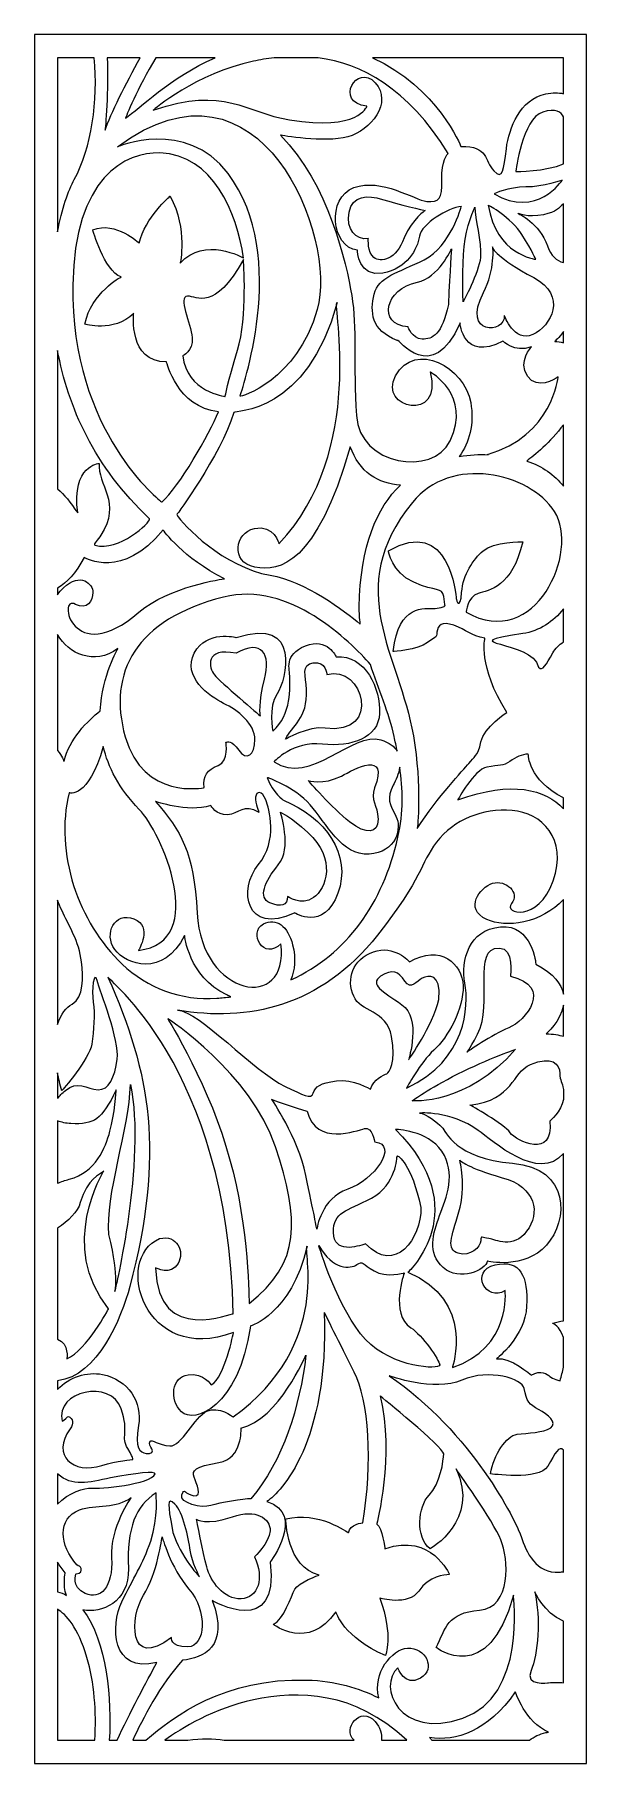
# Model space of a CAD drawing. Header units: centimetres. Extents: x -17 to 39, y -102 to 74.
import ezdxf

# ---------------------------------------------------------------- set-up
doc = ezdxf.new("R2010")
doc.units = ezdxf.units.CM
doc.header["$MEASUREMENT"] = 0
doc.layers.add('layer 1', color=7, linetype='Continuous')

msp = doc.modelspace()

# ---------------------------------------------------------------- linework, layer by layer
at = {"layer": 'layer 1', "color": 141}
for points, knots in [([(-17.1249, 73.89319), (-17.1249, 73.89319), (-11.40267, 73.89319), (-11.40267, 73.89319), (-11.40267, 73.89319), (-11.40267, 73.89319), (-10.08799, 73.89319), (-10.08799, 73.89319), (-10.08799, 73.89319), (-10.08799, 73.89319), (-5.08112, 73.89319), (-5.08112, 73.89319), (-5.08112, 73.89319), (-5.08112, 73.89319), (-3.17343, 73.89319), (-3.17343, 73.89319), (-3.17343, 73.89319), (-3.17343, 73.89319), (39.03675, 73.89319), (39.03675, 73.89319), (39.03675, 73.89319), (39.03675, 73.89319), (39.03675, 66.04361), (39.03675, 66.04361), (39.03675, 66.04361), (39.03675, 66.04361), (39.03675, 57.6063), (39.03675, 57.6063), (39.03675, 57.6063), (39.03675, 57.6063), (39.03675, 50.84914), (39.03675, 50.84914), (39.03675, 50.84914), (39.03675, 50.84914), (39.03675, 48.82163), (39.03675, 48.82163), (39.03675, 48.82163), (39.03675, 48.82163), (39.03675, 7.80881), (39.03675, 7.80881), (39.03675, 7.80881), (39.03675, 7.80881), (39.03675, 4.08148), (39.03675, 4.08148), (39.03675, 4.08148), (39.03675, 4.08148), (39.03675, 1.20299), (39.03675, 1.20299), (39.03675, 1.20299), (39.03675, 1.20299), (39.03675, -4.68914), (39.03675, -4.68914), (39.03675, -4.68914), (39.03675, -4.68914), (39.03675, -32.63441), (39.03675, -32.63441), (39.03675, -32.63441), (39.03675, -32.63441), (39.03675, -35.59477), (39.03675, -35.59477), (39.03675, -35.59477), (39.03675, -35.59477), (39.03675, -57.51905), (39.03675, -57.51905), (39.03675, -57.51905), (39.03675, -57.51905), (39.03675, -72.209), (39.03675, -72.209), (39.03675, -72.209), (39.03675, -72.209), (39.03675, -83.8487), (39.03675, -83.8487), (39.03675, -83.8487), (39.03675, -83.8487), (39.03675, -87.92123), (39.03675, -87.92123), (39.03675, -87.92123), (39.03675, -87.92123), (39.03675, -94.74403), (39.03675, -94.74403), (39.03675, -94.74403), (39.03675, -94.74403), (39.03675, -98.83925), (39.03675, -98.83925), (39.03675, -98.83925), (39.03675, -98.83925), (39.03675, -100.76334), (39.03675, -100.76334), (39.03675, -100.76334), (39.03675, -100.76334), (39.03675, -102.08), (39.03675, -102.08), (39.03675, -102.08), (39.03675, -102.08), (37.97222, -102.08), (37.97222, -102.08), (37.97222, -102.08), (37.97222, -102.08), (33.25834, -102.08), (33.25834, -102.08), (33.25834, -102.08), (33.25834, -102.08), (31.54322, -102.08), (31.54322, -102.08), (31.54322, -102.08), (31.54322, -102.08), (25.06356, -102.08), (25.06356, -102.08), (25.06356, -102.08), (25.06356, -102.08), (22.90535, -102.08), (22.90535, -102.08), (22.90535, -102.08), (22.90535, -102.08), (16.90609, -102.08), (16.90609, -102.08), (16.90609, -102.08), (16.90609, -102.08), (3.3657, -102.08), (3.3657, -102.08), (3.3657, -102.08), (3.3657, -102.08), (-4.8027, -102.08), (-4.8027, -102.08), (-4.8027, -102.08), (-4.8027, -102.08), (-9.73974, -102.08), (-9.73974, -102.08), (-9.73974, -102.08), (-9.73974, -102.08), (-9.80828, -102.08), (-9.80828, -102.08), (-9.80828, -102.08), (-9.80828, -102.08), (-11.28596, -102.08), (-11.28596, -102.08), (-11.28596, -102.08), (-11.28596, -102.08), (-17.1249, -102.08), (-17.1249, -102.08), (-17.1249, -102.08), (-17.1249, -102.08), (-17.1249, -89.23002), (-17.1249, -89.23002), (-17.1249, -89.23002), (-17.1249, -89.23002), (-17.1249, -84.64756), (-17.1249, -84.64756), (-17.1249, -84.64756), (-17.1249, -84.64756), (-17.1249, -62.50461), (-17.1249, -62.50461), (-17.1249, -62.50461), (-17.1249, -62.50461), (-17.1249, -59.38712), (-17.1249, -59.38712), (-17.1249, -59.38712), (-17.1249, -59.38712), (-17.1249, -48.98664), (-17.1249, -48.98664), (-17.1249, -48.98664), (-17.1249, -48.98664), (-17.1249, -45.12744), (-17.1249, -45.12744), (-17.1249, -45.12744), (-17.1249, -45.12744), (-17.1249, 0.8958), (-17.1249, 0.8958), (-17.1249, 0.8958), (-17.1249, 0.8958), (-17.1249, 2.63979), (-17.1249, 2.63979), (-17.1249, 2.63979), (-17.1249, 2.63979), (-17.1249, 16.87659), (-17.1249, 16.87659), (-17.1249, 16.87659), (-17.1249, 16.87659), (-17.1249, 21.0619), (-17.1249, 21.0619), (-17.1249, 21.0619), (-17.1249, 21.0619), (-17.1249, 24.19485), (-17.1249, 24.19485), (-17.1249, 24.19485), (-17.1249, 24.19485), (-17.1249, 28.40452), (-17.1249, 28.40452), (-17.1249, 28.40452), (-17.1249, 28.40452), (-17.1249, 73.89319), (-17.1249, 73.89319)], [0, 0, 0, 0, 0.020408163, 0.020408163, 0.020408163, 0.020408163, 0.040816327, 0.040816327, 0.040816327, 0.040816327, 0.06122449, 0.06122449, 0.06122449, 0.06122449, 0.081632653, 0.081632653, 0.081632653, 0.081632653, 0.102040816, 0.102040816, 0.102040816, 0.102040816, 0.12244898, 0.12244898, 0.12244898, 0.12244898, 0.142857143, 0.142857143, 0.142857143, 0.142857143, 0.163265306, 0.163265306, 0.163265306, 0.163265306, 0.183673469, 0.183673469, 0.183673469, 0.183673469, 0.204081633, 0.204081633, 0.204081633, 0.204081633, 0.224489796, 0.224489796, 0.224489796, 0.224489796, 0.244897959, 0.244897959, 0.244897959, 0.244897959, 0.265306122, 0.265306122, 0.265306122, 0.265306122, 0.285714286, 0.285714286, 0.285714286, 0.285714286, 0.306122449, 0.306122449, 0.306122449, 0.306122449, 0.326530612, 0.326530612, 0.326530612, 0.326530612, 0.346938776, 0.346938776, 0.346938776, 0.346938776, 0.367346939, 0.367346939, 0.367346939, 0.367346939, 0.387755102, 0.387755102, 0.387755102, 0.387755102, 0.408163265, 0.408163265, 0.408163265, 0.408163265, 0.428571429, 0.428571429, 0.428571429, 0.428571429, 0.448979592, 0.448979592, 0.448979592, 0.448979592, 0.469387755, 0.469387755, 0.469387755, 0.469387755, 0.489795918, 0.489795918, 0.489795918, 0.489795918, 0.510204082, 0.510204082, 0.510204082, 0.510204082, 0.530612245, 0.530612245, 0.530612245, 0.530612245, 0.551020408, 0.551020408, 0.551020408, 0.551020408, 0.571428571, 0.571428571, 0.571428571, 0.571428571, 0.591836735, 0.591836735, 0.591836735, 0.591836735, 0.612244898, 0.612244898, 0.612244898, 0.612244898, 0.632653061, 0.632653061, 0.632653061, 0.632653061, 0.653061224, 0.653061224, 0.653061224, 0.653061224, 0.673469388, 0.673469388, 0.673469388, 0.673469388, 0.693877551, 0.693877551, 0.693877551, 0.693877551, 0.714285714, 0.714285714, 0.714285714, 0.714285714, 0.734693878, 0.734693878, 0.734693878, 0.734693878, 0.755102041, 0.755102041, 0.755102041, 0.755102041, 0.775510204, 0.775510204, 0.775510204, 0.775510204, 0.795918367, 0.795918367, 0.795918367, 0.795918367, 0.816326531, 0.816326531, 0.816326531, 0.816326531, 0.836734694, 0.836734694, 0.836734694, 0.836734694, 0.857142857, 0.857142857, 0.857142857, 0.857142857, 0.87755102, 0.87755102, 0.87755102, 0.87755102, 0.897959184, 0.897959184, 0.897959184, 0.897959184, 0.918367347, 0.918367347, 0.918367347, 0.918367347, 0.93877551, 0.93877551, 0.93877551, 0.93877551, 0.959183673, 0.959183673, 0.959183673, 0.959183673, 1, 1, 1, 1]), ([(3.78076, 37.08106), (3.80101, 36.94619), (9.57658, 38.64191), (11.64278, 45.91371), (11.64278, 45.91371), (13.709, 53.18552), (5.94943, 73.38542), (-8.70186, 62.45317), (-8.70186, 62.45317), (-8.70186, 62.45317), (-1.75108, 65.46648), (2.56552, 59.75211), (2.56552, 59.75211), (8.98764, 51.24996), (3.76051, 37.21593), (3.78076, 37.08106)], [0, 0, 0, 0, 0.2, 0.2, 0.2, 0.2, 0.4, 0.4, 0.4, 0.4, 0.6, 0.6, 0.6, 0.6, 1, 1, 1, 1]), ([(-14.78483, 71.5343), (-14.78483, 71.5343), (-11.05811, 71.5343), (-11.05811, 71.5343), (-11.05811, 71.5343), (-10.63817, 67.15009), (-11.33694, 62.3482), (-13.08186, 59.14896), (-13.08186, 59.14896), (-13.70434, 58.00776), (-14.34649, 56.15122), (-14.78483, 53.81891), (-14.78483, 53.81891), (-14.78483, 53.81891), (-14.78483, 71.5343), (-14.78483, 71.5343)], [0, 0, 0, 0, 0.2, 0.2, 0.2, 0.2, 0.4, 0.4, 0.4, 0.4, 0.6, 0.6, 0.6, 0.6, 1, 1, 1, 1]), ([(-9.73794, 71.5343), (-9.73794, 71.5343), (-6.38883, 71.5343), (-6.38883, 71.5343), (-6.38883, 71.5343), (-7.82151, 68.90401), (-9.40363, 65.82882), (-9.94265, 64.14937), (-9.94265, 64.14937), (-9.94265, 64.14937), (-9.55643, 68.43292), (-9.73794, 71.5343)], [0, 0, 0, 0, 0.25, 0.25, 0.25, 0.25, 0.5, 0.5, 0.5, 0.5, 1, 1, 1, 1]), ([(-4.77706, 71.5343), (-4.77706, 71.5343), (1.26791, 71.5343), (1.26791, 71.5343), (1.26791, 71.5343), (-3.36261, 69.52839), (-6.43229, 66.33831), (-7.87282, 65.40062), (-7.87282, 65.40062), (-7.87282, 65.40062), (-6.65948, 68.46063), (-4.77706, 71.5343)], [0, 0, 0, 0, 0.25, 0.25, 0.25, 0.25, 0.5, 0.5, 0.5, 0.5, 1, 1, 1, 1]), ([(29.04004, 31.13321), (28.11218, 31.16867), (27.11599, 31.1269), (26.10175, 30.96276), (26.10175, 30.96276), (27.11387, 32.36334), (27.63553, 34.22142), (27.26221, 36.43684), (27.26221, 36.43684), (26.65929, 40.01612), (21.60719, 42.79493), (19.60799, 39.16073), (19.60799, 39.16073), (17.78019, 35.83758), (24.50943, 34.27114), (23.13701, 39.55465), (23.13701, 39.55465), (23.13701, 39.55465), (27.3919, 37.17777), (25.16273, 32.53144), (25.16273, 32.53144), (23.43112, 28.92154), (15.94855, 29.97183), (15.62165, 35.1241), (15.62165, 35.1241), (15.29476, 40.27638), (15.69156, 44.0858), (15.15566, 47.32706), (15.15566, 47.32706), (14.61976, 50.56831), (12.82475, 58.6977), (7.91126, 63.65072), (7.91126, 63.65072), (7.91126, 63.65072), (12.37491, 62.83833), (14.74415, 63.48158), (14.74415, 63.48158), (17.11339, 64.12483), (19.34715, 66.95442), (17.53696, 68.99059), (17.53696, 68.99059), (15.72675, 71.02677), (13.28158, 67.0074), (16.68887, 66.58967), (16.68887, 66.58967), (16.68887, 66.58967), (15.87911, 64.05241), (8.82708, 65.21229), (8.82708, 65.21229), (4.32389, 65.95274), (2.27094, 68.71916), (-5.05181, 66.18894), (-5.05181, 66.18894), (-5.05181, 66.18894), (-0.66096, 69.96725), (5.14304, 71.18521), (5.14304, 71.18521), (5.82216, 71.32772), (6.52694, 71.44822), (7.25181, 71.5343), (7.25181, 71.5343), (7.25181, 71.5343), (11.73911, 71.5343), (11.73911, 71.5343), (11.73911, 71.5343), (16.11701, 70.95866), (20.81646, 68.48359), (24.9595, 61.80141), (24.9595, 61.80141), (24.9595, 61.80141), (24.23317, 61.0668), (24.31102, 59.1079), (24.31102, 59.1079), (24.38889, 57.149), (24.03814, 56.79615), (22.78963, 56.91377), (22.78963, 56.91377), (21.54113, 57.03139), (18.18977, 59.34751), (15.37889, 58.31714), (15.37889, 58.31714), (12.56802, 57.28679), (13.07981, 52.2701), (15.72579, 51.9435), (15.72579, 51.9435), (15.72579, 51.9435), (15.83379, 49.11293), (18.31778, 49.60284), (18.31778, 49.60284), (20.80176, 50.09274), (21.82776, 52.05237), (22.04376, 53.35879), (22.04376, 53.35879), (22.25976, 54.66521), (24.95975, 56.24379), (26.30974, 56.40709), (26.30974, 56.40709), (26.30974, 56.40709), (25.22131, 52.3345), (22.53241, 50.97924), (22.53241, 50.97924), (19.84352, 49.62397), (17.86071, 49.26238), (17.43378, 47.47942), (17.43378, 47.47942), (17.00684, 45.69646), (17.11219, 43.75604), (19.78806, 42.76698), (19.78806, 42.76698), (19.89776, 43.01169), (23.26527, 38.00157), (26.18125, 44.53682), (26.18125, 44.53682), (26.18125, 44.53682), (26.43679, 40.55245), (30.53209, 42.69457), (30.53209, 42.69457), (30.53209, 42.69457), (31.68392, 41.49508), (33.43288, 42.09482), (33.43288, 42.09482), (33.43288, 42.09482), (32.02503, 40.63847), (33.04886, 39.13886), (33.04886, 39.13886), (34.07269, 37.63925), (35.77922, 38.83874), (36.16301, 39.05308), (36.16301, 39.05308), (36.16301, 39.05308), (35.58805, 33.02766), (28.96657, 31.15212), (28.96657, 31.15212), (28.96657, 31.15212), (29.04004, 31.13321), (29.04004, 31.13321)], [0, 0, 0, 0, 0.028571429, 0.028571429, 0.028571429, 0.028571429, 0.057142857, 0.057142857, 0.057142857, 0.057142857, 0.085714286, 0.085714286, 0.085714286, 0.085714286, 0.114285714, 0.114285714, 0.114285714, 0.114285714, 0.142857143, 0.142857143, 0.142857143, 0.142857143, 0.171428571, 0.171428571, 0.171428571, 0.171428571, 0.2, 0.2, 0.2, 0.2, 0.228571429, 0.228571429, 0.228571429, 0.228571429, 0.257142857, 0.257142857, 0.257142857, 0.257142857, 0.285714286, 0.285714286, 0.285714286, 0.285714286, 0.314285714, 0.314285714, 0.314285714, 0.314285714, 0.342857143, 0.342857143, 0.342857143, 0.342857143, 0.371428571, 0.371428571, 0.371428571, 0.371428571, 0.4, 0.4, 0.4, 0.4, 0.428571429, 0.428571429, 0.428571429, 0.428571429, 0.457142857, 0.457142857, 0.457142857, 0.457142857, 0.485714286, 0.485714286, 0.485714286, 0.485714286, 0.514285714, 0.514285714, 0.514285714, 0.514285714, 0.542857143, 0.542857143, 0.542857143, 0.542857143, 0.571428571, 0.571428571, 0.571428571, 0.571428571, 0.6, 0.6, 0.6, 0.6, 0.628571429, 0.628571429, 0.628571429, 0.628571429, 0.657142857, 0.657142857, 0.657142857, 0.657142857, 0.685714286, 0.685714286, 0.685714286, 0.685714286, 0.714285714, 0.714285714, 0.714285714, 0.714285714, 0.742857143, 0.742857143, 0.742857143, 0.742857143, 0.771428571, 0.771428571, 0.771428571, 0.771428571, 0.8, 0.8, 0.8, 0.8, 0.828571429, 0.828571429, 0.828571429, 0.828571429, 0.857142857, 0.857142857, 0.857142857, 0.857142857, 0.885714286, 0.885714286, 0.885714286, 0.885714286, 0.914285714, 0.914285714, 0.914285714, 0.914285714, 0.942857143, 0.942857143, 0.942857143, 0.942857143, 1, 1, 1, 1]), ([(17.26191, 71.5343), (17.26191, 71.5343), (36.69668, 71.5343), (36.69668, 71.5343), (36.69668, 71.5343), (36.69668, 71.5343), (36.69668, 67.87339), (36.69668, 67.87339), (36.69668, 67.87339), (36.19625, 67.99405), (35.60006, 68.01375), (34.89233, 67.85866), (34.89233, 67.85866), (32.25309, 67.28029), (31.18394, 64.42154), (30.88742, 62.27941), (30.88742, 62.27941), (30.59091, 60.13728), (30.54462, 59.04131), (29.60566, 60.03765), (29.60566, 60.03765), (28.66669, 61.03399), (29.05192, 62.58633), (26.26611, 62.50833), (26.26611, 62.50833), (26.26611, 62.50833), (23.89419, 68.51051), (17.26191, 71.5343)], [0, 0, 0, 0, 0.125, 0.125, 0.125, 0.125, 0.25, 0.25, 0.25, 0.25, 0.375, 0.375, 0.375, 0.375, 0.5, 0.5, 0.5, 0.5, 0.625, 0.625, 0.625, 0.625, 0.75, 0.75, 0.75, 0.75, 1, 1, 1, 1]), ([(36.69668, 65.53067), (36.69668, 65.53067), (36.69668, 60.72759), (36.69668, 60.72759), (36.69668, 60.72759), (34.91366, 59.954), (31.85243, 59.95066), (31.85243, 59.95066), (31.85243, 59.95066), (31.85243, 59.95066), (32.50524, 65.3095), (34.5852, 66.00571), (34.5852, 66.00571), (35.9329, 66.42586), (36.47698, 65.96348), (36.69668, 65.53067)], [0, 0, 0, 0, 0.2, 0.2, 0.2, 0.2, 0.4, 0.4, 0.4, 0.4, 0.6, 0.6, 0.6, 0.6, 1, 1, 1, 1]), ([(-4.18902, 26.31332), (-4.18902, 26.31332), (-13.46131, 33.39558), (-13.23518, 48.40601), (-13.23518, 48.40601), (-13.06933, 59.4136), (-7.82364, 61.96788), (-4.3826, 61.84175), (-4.3826, 61.84175), (1.0598, 61.64248), (3.43531, 55.82363), (4.13802, 51.15104), (4.13802, 51.15104), (4.13802, 51.15104), (0.16518, 53.44481), (-2.31277, 50.61643), (-2.31277, 50.61643), (-2.31277, 50.61643), (-1.51893, 54.00884), (-3.31442, 57.45884), (-3.31442, 57.45884), (-3.31442, 57.45884), (-5.91918, 55.25401), (-6.47871, 52.66912), (-6.47871, 52.66912), (-6.47871, 52.66912), (-8.83566, 54.94175), (-11.20875, 54.03168), (-11.20875, 54.03168), (-11.20875, 54.03168), (-10.07379, 49.87137), (-8.31977, 49.22131), (-8.31977, 49.22131), (-8.31977, 49.22131), (-11.36086, 47.61794), (-12.00018, 44.43355), (-12.00018, 44.43355), (-12.00018, 44.43355), (-9.14206, 43.52372), (-7.03606, 45.49501), (-7.03606, 45.49501), (-7.03606, 45.49501), (-7.59727, 40.53665), (-3.69966, 40.58233), (-3.69966, 40.58233), (-3.69966, 40.58233), (-2.59362, 35.92677), (1.58798, 35.49664), (1.58798, 35.49664), (0.6982, 33.27942), (-2.42463, 27.7879), (-4.18902, 26.31332)], [0, 0, 0, 0, 0.071428571, 0.071428571, 0.071428571, 0.071428571, 0.142857143, 0.142857143, 0.142857143, 0.142857143, 0.214285714, 0.214285714, 0.214285714, 0.214285714, 0.285714286, 0.285714286, 0.285714286, 0.285714286, 0.357142857, 0.357142857, 0.357142857, 0.357142857, 0.428571429, 0.428571429, 0.428571429, 0.428571429, 0.5, 0.5, 0.5, 0.5, 0.571428571, 0.571428571, 0.571428571, 0.571428571, 0.642857143, 0.642857143, 0.642857143, 0.642857143, 0.714285714, 0.714285714, 0.714285714, 0.714285714, 0.785714286, 0.785714286, 0.785714286, 0.785714286, 0.857142857, 0.857142857, 0.857142857, 0.857142857, 1, 1, 1, 1]), ([(36.58223, 59.07534), (36.58223, 59.07534), (33.98349, 55.11914), (29.63459, 57.68532), (29.63459, 57.68532), (29.63459, 57.68532), (31.06654, 58.38032), (32.86974, 58.38032), (32.86974, 58.38032), (34.67295, 58.38032), (36.58223, 59.07534), (36.58223, 59.07534)], [0, 0, 0, 0, 0.25, 0.25, 0.25, 0.25, 0.5, 0.5, 0.5, 0.5, 1, 1, 1, 1]), ([(22.61703, 55.97696), (22.61703, 55.97696), (19.84352, 56.64038), (18.29223, 57.11425), (18.29223, 57.11425), (16.74094, 57.58812), (15.22123, 57.53028), (14.87626, 55.81366), (14.87626, 55.81366), (14.53129, 54.09705), (15.5744, 52.93498), (16.84363, 53.12453), (16.84363, 53.12453), (16.84363, 53.12453), (16.74094, 51.72723), (17.40437, 51.20062), (17.40437, 51.20062), (18.06779, 50.67402), (19.73407, 50.94279), (20.48621, 53.21736), (20.48621, 53.21736), (21.39505, 55.22899), (22.61703, 55.97696), (22.61703, 55.97696)], [0, 0, 0, 0, 0.142857143, 0.142857143, 0.142857143, 0.142857143, 0.285714286, 0.285714286, 0.285714286, 0.285714286, 0.428571429, 0.428571429, 0.428571429, 0.428571429, 0.571428571, 0.571428571, 0.571428571, 0.571428571, 0.714285714, 0.714285714, 0.714285714, 0.714285714, 1, 1, 1, 1]), ([(26.48017, 46.68843), (26.48017, 46.68843), (28.10909, 49.63613), (28.25301, 51.22541), (28.25301, 51.22541), (28.39693, 52.81468), (27.67902, 55.21246), (27.67902, 56.3201), (27.67902, 56.3201), (27.67902, 56.3201), (26.77838, 54.29728), (26.58673, 52.32284), (26.58673, 52.32284), (26.39508, 50.34839), (26.48017, 46.68843), (26.48017, 46.68843)], [0, 0, 0, 0, 0.2, 0.2, 0.2, 0.2, 0.4, 0.4, 0.4, 0.4, 0.6, 0.6, 0.6, 0.6, 1, 1, 1, 1]), ([(33.88514, 51.01715), (33.88514, 51.01715), (29.78597, 51.49393), (29.05023, 56.52665), (29.05023, 56.52665), (29.05023, 56.52665), (31.37005, 55.28537), (32.47367, 53.53716), (32.47367, 53.53716), (33.57729, 51.78894), (33.88514, 51.01715), (33.88514, 51.01715)], [0, 0, 0, 0, 0.25, 0.25, 0.25, 0.25, 0.5, 0.5, 0.5, 0.5, 1, 1, 1, 1]), ([(36.69668, 56.68197), (36.69668, 56.68197), (36.69668, 50.67734), (36.69668, 50.67734), (36.69668, 50.67734), (36.01866, 50.87187), (35.4045, 51.36278), (35.06036, 52.3831), (35.06036, 52.3831), (34.27759, 54.70384), (32.06481, 55.70188), (32.06481, 55.70188), (32.06481, 55.70188), (32.06481, 55.70188), (32.98161, 55.22364), (34.67657, 55.55948), (34.67657, 55.55948), (36.00022, 55.82176), (36.22066, 56.24497), (36.69668, 56.68197)], [0, 0, 0, 0, 0.166666667, 0.166666667, 0.166666667, 0.166666667, 0.333333333, 0.333333333, 0.333333333, 0.333333333, 0.5, 0.5, 0.5, 0.5, 0.666666667, 0.666666667, 0.666666667, 0.666666667, 1, 1, 1, 1]), ([(25.31219, 52.08348), (25.31219, 52.08348), (23.96992, 49.10904), (21.8415, 48.68231), (21.8415, 48.68231), (18.51956, 48.01623), (17.72836, 44.38834), (20.88398, 44.1446), (20.88398, 44.1446), (20.88398, 44.1446), (21.27114, 42.96067), (22.31689, 42.9021), (22.31689, 42.9021), (23.36266, 42.84353), (24.35901, 43.34972), (24.98506, 46.43424), (24.98506, 46.43424), (25.15936, 50.00672), (25.31219, 52.08348), (25.31219, 52.08348)], [0, 0, 0, 0, 0.166666667, 0.166666667, 0.166666667, 0.166666667, 0.333333333, 0.333333333, 0.333333333, 0.333333333, 0.5, 0.5, 0.5, 0.5, 0.666666667, 0.666666667, 0.666666667, 0.666666667, 1, 1, 1, 1]), ([(29.46897, 52.28395), (29.55286, 52.38578), (29.75102, 49.91899), (28.56278, 47.63446), (28.56278, 47.63446), (26.25743, 43.20319), (30.81728, 43.40926), (30.68227, 45.2989), (30.68227, 45.2989), (30.68227, 45.2989), (31.68658, 42.497), (33.56692, 43.3541), (33.56692, 43.3541), (35.44727, 44.21119), (37.12656, 47.32559), (33.68118, 49.16153), (33.68118, 49.16153), (29.95858, 51.14546), (29.38507, 52.18213), (29.46897, 52.28395)], [0, 0, 0, 0, 0.166666667, 0.166666667, 0.166666667, 0.166666667, 0.333333333, 0.333333333, 0.333333333, 0.333333333, 0.5, 0.5, 0.5, 0.5, 0.666666667, 0.666666667, 0.666666667, 0.666666667, 1, 1, 1, 1]), ([(2.27455, 37.0536), (2.27455, 37.0536), (-1.65489, 37.5243), (-2.04446, 41.2059), (-2.04446, 41.2059), (-2.04446, 41.2059), (-0.9881, 41.62241), (-1.08549, 43.04596), (-1.08549, 43.04596), (-1.18287, 44.46951), (-2.59507, 47.26752), (-1.57245, 47.26752), (-1.57245, 47.26752), (-0.54983, 47.26752), (1.16515, 45.64762), (4.13562, 50.9982), (4.13562, 50.9982), (4.13562, 50.9982), (4.55918, 45.10765), (3.53656, 41.76967), (3.53656, 41.76967), (2.51394, 38.4317), (2.27455, 37.0536), (2.27455, 37.0536)], [0, 0, 0, 0, 0.142857143, 0.142857143, 0.142857143, 0.142857143, 0.285714286, 0.285714286, 0.285714286, 0.285714286, 0.428571429, 0.428571429, 0.428571429, 0.428571429, 0.571428571, 0.571428571, 0.571428571, 0.571428571, 0.714285714, 0.714285714, 0.714285714, 0.714285714, 1, 1, 1, 1]), ([(20.101, 28.04599), (17.74284, 25.7523), (16.01365, 21.90372), (15.916, 15.61873), (15.916, 15.61873), (15.90718, 15.05104), (15.94785, 14.4749), (16.02649, 13.89292), (16.02649, 13.89292), (14.41388, 15.22842), (10.42808, 18.26295), (6.84115, 18.86558), (6.84115, 18.86558), (2.21259, 19.6432), (-2.10135, 23.99939), (-2.64714, 25.03096), (-2.64714, 25.03096), (-2.64714, 25.03096), (1.72419, 30.94264), (3.15687, 35.4128), (3.15687, 35.4128), (3.15736, 35.61911), (10.6691, 35.23175), (13.65934, 46.63132), (13.65934, 46.63132), (13.16948, 46.48989), (16.73106, 31.58151), (7.7483, 22.06285), (7.7483, 22.06285), (7.7483, 22.06285), (7.25169, 24.03025), (5.25563, 23.62783), (5.25563, 23.62783), (3.25957, 23.2254), (2.76441, 20.17977), (5.29999, 19.69302), (5.29999, 19.69302), (7.83556, 19.20628), (11.50031, 19.90395), (15.00861, 31.94627), (15.00861, 31.94627), (15.87847, 29.35684), (17.92102, 28.1431), (20.101, 28.04599)], [0, 0, 0, 0, 0.083333333, 0.083333333, 0.083333333, 0.083333333, 0.166666667, 0.166666667, 0.166666667, 0.166666667, 0.25, 0.25, 0.25, 0.25, 0.333333333, 0.333333333, 0.333333333, 0.333333333, 0.416666667, 0.416666667, 0.416666667, 0.416666667, 0.5, 0.5, 0.5, 0.5, 0.583333333, 0.583333333, 0.583333333, 0.583333333, 0.666666667, 0.666666667, 0.666666667, 0.666666667, 0.75, 0.75, 0.75, 0.75, 0.833333333, 0.833333333, 0.833333333, 0.833333333, 1, 1, 1, 1]), ([(36.69668, 43.67473), (36.69668, 43.67473), (36.69668, 42.51461), (36.69668, 42.51461), (36.69668, 42.51461), (36.40567, 42.62205), (36.10375, 42.67113), (35.80839, 42.66152), (35.80839, 42.66152), (35.80839, 42.66152), (36.24758, 43.02341), (36.69668, 43.67473)], [0, 0, 0, 0, 0.25, 0.25, 0.25, 0.25, 0.5, 0.5, 0.5, 0.5, 1, 1, 1, 1]), ([(-14.78483, 27.64656), (-14.78483, 27.64656), (-14.78483, 41.74305), (-14.78483, 41.74305), (-14.78483, 41.74305), (-13.73915, 36.03672), (-11.04194, 29.88145), (-5.4262, 24.61517), (-5.4262, 24.61517), (-5.28228, 24.23073), (-8.57699, 21.20211), (-10.98142, 21.93065), (-10.98142, 21.93065), (-11.18994, 21.99383), (-10.66683, 22.49614), (-10.38211, 22.92845), (-10.38211, 22.92845), (-8.20477, 26.23264), (-10.75602, 28.12908), (-10.55593, 30.2491), (-10.55593, 30.2491), (-10.55593, 30.2491), (-13.36344, 30.07681), (-12.7287, 25.21759), (-12.7287, 25.21759), (-13.50726, 26.27429), (-14.09288, 27.10041), (-14.78483, 27.64656)], [0, 0, 0, 0, 0.125, 0.125, 0.125, 0.125, 0.25, 0.25, 0.25, 0.25, 0.375, 0.375, 0.375, 0.375, 0.5, 0.5, 0.5, 0.5, 0.625, 0.625, 0.625, 0.625, 0.75, 0.75, 0.75, 0.75, 1, 1, 1, 1]), ([(36.69668, 27.9378), (35.78365, 29.06987), (34.54975, 29.97174), (32.96873, 30.48592), (32.96873, 30.48592), (33.70053, 31.03682), (35.37688, 32.39421), (36.69668, 34.17985), (36.69668, 34.17985), (36.69668, 34.17985), (36.69668, 27.9378), (36.69668, 27.9378)], [0, 0, 0, 0, 0.25, 0.25, 0.25, 0.25, 0.5, 0.5, 0.5, 0.5, 1, 1, 1, 1]), ([(24.62852, 15.81167), (24.69843, 15.81581), (24.70856, 15.56964), (23.62808, 15.48896), (23.62808, 15.48896), (22.5476, 15.40829), (19.92789, 16.02771), (19.36764, 11.10629), (19.36764, 11.10629), (19.36764, 11.10629), (21.79208, 11.19693), (22.87257, 12.00373), (22.87257, 12.00373), (23.95304, 12.81052), (23.70835, 12.38282), (23.82817, 13.06859), (23.82817, 13.06859), (23.94798, 13.75436), (24.24738, 14.20125), (25.55423, 13.76359), (25.55423, 13.76359), (26.86107, 13.32593), (27.2422, 12.66981), (28.71273, 12.45086), (28.71273, 12.45086), (28.71273, 12.45086), (27.95432, 9.62175), (30.94841, 4.89765), (30.94841, 4.89765), (30.94841, 4.89765), (28.6257, 3.40946), (28.29833, 1.90086), (28.29833, 1.90086), (27.97096, 0.39226), (27.61731, 0.4185), (27.05609, -0.28866), (27.05609, -0.28866), (26.49488, -0.99581), (23.93134, -3.65555), (21.8268, -6.90846), (21.8268, -6.90846), (21.8268, -6.90846), (22.31569, -2.6699), (21.42325, 2.51591), (21.42325, 2.51591), (19.99756, 10.80034), (14.15883, 17.4136), (21.32055, 26.26958), (21.32055, 26.26958), (25.24517, 31.12272), (33.21568, 29.34195), (35.79682, 25.33521), (35.79682, 25.33521), (38.37796, 21.32848), (33.88778, 11.07397), (26.8049, 15.09771), (26.8049, 15.09771), (26.8049, 15.09771), (26.92953, 16.69915), (28.01001, 17.0017), (28.01001, 17.0017), (29.09048, 17.30424), (31.52891, 17.6673), (32.54937, 22.266), (32.54937, 22.266), (32.54937, 22.266), (29.54804, 22.266), (28.52759, 21.35836), (28.52759, 21.35836), (27.50714, 20.45072), (26.48283, 18.97712), (26.33843, 17.09355), (26.33843, 17.09355), (26.19403, 15.20999), (25.78542, 16.27267), (25.78542, 16.48991), (25.78542, 16.48991), (25.78542, 16.70717), (25.11042, 24.98479), (18.89104, 21.34986), (18.89104, 21.34986), (18.89104, 21.34986), (19.18202, 19.16861), (21.46591, 18.14505), (21.46591, 18.14505), (23.74982, 17.1215), (24.34695, 17.68625), (24.52269, 16.69817), (24.52269, 16.69817), (24.69843, 15.7101), (24.5586, 15.80754), (24.62852, 15.81167)], [0, 0, 0, 0, 0.041666667, 0.041666667, 0.041666667, 0.041666667, 0.083333333, 0.083333333, 0.083333333, 0.083333333, 0.125, 0.125, 0.125, 0.125, 0.166666667, 0.166666667, 0.166666667, 0.166666667, 0.208333333, 0.208333333, 0.208333333, 0.208333333, 0.25, 0.25, 0.25, 0.25, 0.291666667, 0.291666667, 0.291666667, 0.291666667, 0.333333333, 0.333333333, 0.333333333, 0.333333333, 0.375, 0.375, 0.375, 0.375, 0.416666667, 0.416666667, 0.416666667, 0.416666667, 0.458333333, 0.458333333, 0.458333333, 0.458333333, 0.5, 0.5, 0.5, 0.5, 0.541666667, 0.541666667, 0.541666667, 0.541666667, 0.583333333, 0.583333333, 0.583333333, 0.583333333, 0.625, 0.625, 0.625, 0.625, 0.666666667, 0.666666667, 0.666666667, 0.666666667, 0.708333333, 0.708333333, 0.708333333, 0.708333333, 0.75, 0.75, 0.75, 0.75, 0.791666667, 0.791666667, 0.791666667, 0.791666667, 0.833333333, 0.833333333, 0.833333333, 0.833333333, 0.875, 0.875, 0.875, 0.875, 0.916666667, 0.916666667, 0.916666667, 0.916666667, 1, 1, 1, 1]), ([(-14.78483, 16.87545), (-14.78483, 16.87545), (-14.78483, 17.54137), (-14.78483, 17.54137), (-14.78483, 17.54137), (-13.84563, 18.09759), (-12.90935, 19.06335), (-12.09251, 20.65777), (-12.09251, 20.65777), (-11.91291, 20.64513), (-8.22961, 18.32269), (-4.04896, 23.46598), (-4.04896, 23.46598), (-4.04896, 23.46598), (-1.97793, 20.5783), (2.18921, 18.50932), (2.18921, 18.50932), (2.18921, 18.50932), (-3.49835, 17.70156), (-6.50788, 15.10015), (-6.50788, 15.10015), (-13.28725, 9.23974), (-14.88411, 16.92466), (-12.97097, 15.89819), (-12.97097, 15.89819), (-11.7755, 15.25689), (-11.18609, 16.29308), (-11.18609, 17.11518), (-11.18609, 17.11518), (-11.18609, 17.93728), (-12.4264, 19.23762), (-14.19055, 17.57909), (-14.19055, 17.57909), (-14.4269, 17.35688), (-14.62316, 17.12079), (-14.78483, 16.87545)], [0, 0, 0, 0, 0.1, 0.1, 0.1, 0.1, 0.2, 0.2, 0.2, 0.2, 0.3, 0.3, 0.3, 0.3, 0.4, 0.4, 0.4, 0.4, 0.5, 0.5, 0.5, 0.5, 0.6, 0.6, 0.6, 0.6, 0.7, 0.7, 0.7, 0.7, 0.8, 0.8, 0.8, 0.8, 1, 1, 1, 1]), ([(17.05561, 9.78497), (17.89009, 7.27836), (18.96134, 4.76893), (19.46841, 2.44131), (19.46841, 2.44131), (19.57355, 1.95879), (19.67806, 1.45909), (19.77552, 0.9441), (19.77552, 0.9441), (19.49027, 1.41708), (18.97672, 1.82827), (18.12878, 2.10912), (18.12878, 2.10912), (15.29379, 3.04811), (10.93332, -2.65387), (7.24783, -0.12949), (7.24783, -0.12949), (7.24783, -0.12949), (9.18507, 2.01386), (12.16181, 1.68045), (12.16181, 1.68045), (15.13854, 1.34704), (17.86505, 2.28044), (17.98341, 4.80166), (17.98341, 4.80166), (18.09816, 7.25022), (16.5652, 10.81856), (13.5793, 10.53959), (13.5793, 10.53959), (13.5793, 10.53959), (12.67095, 12.59934), (10.43406, 11.67445), (10.43406, 11.67445), (8.19717, 10.74955), (8.85505, 9.29587), (8.85505, 8.45895), (8.85505, 8.45895), (8.85505, 7.62202), (9.07539, 4.63495), (7.11042, 3.00169), (7.11042, 3.00169), (7.11042, 3.00169), (6.62683, 5.43348), (7.55255, 6.77489), (7.55255, 6.77489), (8.47826, 8.11631), (10.14405, 14.7716), (3.40035, 12.52158), (3.40035, 12.52158), (3.40035, 12.52158), (0.40843, 13.33542), (-0.87383, 10.94177), (-0.87383, 10.94177), (-2.15608, 8.54813), (0.69337, 6.48961), (2.1181, 5.81938), (2.1181, 5.81938), (3.54282, 5.14916), (5.29999, 3.71298), (5.29999, 2.13318), (5.29999, 2.13318), (5.29999, 0.55337), (4.43141, -0.07967), (3.64889, 1.04328), (3.64889, 1.04328), (2.86638, 2.16622), (2.56842, 1.8666), (2.34471, 1.8666), (2.34471, 1.8666), (2.34471, 1.8666), (2.71716, -0.042), (1.56195, -0.49132), (1.56195, -0.49132), (0.40674, -0.94065), (-0.00838, -1.55644), (0.14422, -2.75106), (0.14422, -2.75106), (0.14422, -2.75106), (-6.07371, -4.0847), (-7.90584, 2.42795), (-7.90584, 2.42795), (-9.73798, 8.9406), (-6.81187, 14.38156), (2.10436, 16.63621), (2.10436, 16.63621), (8.805, 18.33083), (15.02209, 12.09527), (17.05561, 9.78497)], [0, 0, 0, 0, 0.043478261, 0.043478261, 0.043478261, 0.043478261, 0.086956522, 0.086956522, 0.086956522, 0.086956522, 0.130434783, 0.130434783, 0.130434783, 0.130434783, 0.173913043, 0.173913043, 0.173913043, 0.173913043, 0.217391304, 0.217391304, 0.217391304, 0.217391304, 0.260869565, 0.260869565, 0.260869565, 0.260869565, 0.304347826, 0.304347826, 0.304347826, 0.304347826, 0.347826087, 0.347826087, 0.347826087, 0.347826087, 0.391304348, 0.391304348, 0.391304348, 0.391304348, 0.434782609, 0.434782609, 0.434782609, 0.434782609, 0.47826087, 0.47826087, 0.47826087, 0.47826087, 0.52173913, 0.52173913, 0.52173913, 0.52173913, 0.565217391, 0.565217391, 0.565217391, 0.565217391, 0.608695652, 0.608695652, 0.608695652, 0.608695652, 0.652173913, 0.652173913, 0.652173913, 0.652173913, 0.695652174, 0.695652174, 0.695652174, 0.695652174, 0.739130435, 0.739130435, 0.739130435, 0.739130435, 0.782608696, 0.782608696, 0.782608696, 0.782608696, 0.826086957, 0.826086957, 0.826086957, 0.826086957, 0.869565217, 0.869565217, 0.869565217, 0.869565217, 0.913043478, 0.913043478, 0.913043478, 0.913043478, 1, 1, 1, 1]), ([(32.55057, 12.91817), (34.27295, 13.18526), (35.66966, 14.12549), (36.69668, 15.44464), (36.69668, 15.44464), (36.69668, 15.44464), (36.69668, 12.08367), (36.69668, 12.08367), (36.69668, 12.08367), (36.26705, 11.76841), (35.85709, 11.3877), (35.61698, 10.96413), (35.61698, 10.96413), (34.93813, 9.76658), (34.55628, 8.99673), (34.17441, 9.50997), (34.17441, 9.50997), (33.52257, 12.33664), (24.99736, 11.74686), (32.55057, 12.91817)], [0, 0, 0, 0, 0.166666667, 0.166666667, 0.166666667, 0.166666667, 0.333333333, 0.333333333, 0.333333333, 0.333333333, 0.5, 0.5, 0.5, 0.5, 0.666666667, 0.666666667, 0.666666667, 0.666666667, 1, 1, 1, 1]), ([(-10.44246, 5.06453), (-11.71841, 4.03875), (-13.59655, 2.19515), (-14.12402, -0.09522), (-14.12402, -0.09522), (-14.12411, -0.04068), (-14.35276, 0.45345), (-14.78483, 1.01173), (-14.78483, 1.01173), (-14.78483, 1.01173), (-14.78483, 12.8215), (-14.78483, 12.8215), (-14.78483, 12.8215), (-13.6598, 10.85672), (-11.08354, 9.64029), (-8.63556, 11.39668), (-8.63556, 11.39668), (-8.63556, 11.39668), (-10.24605, 8.72855), (-10.44246, 5.06453)], [0, 0, 0, 0, 0.166666667, 0.166666667, 0.166666667, 0.166666667, 0.333333333, 0.333333333, 0.333333333, 0.333333333, 0.5, 0.5, 0.5, 0.5, 0.666666667, 0.666666667, 0.666666667, 0.666666667, 1, 1, 1, 1]), ([(5.85204, 4.54845), (5.85204, 4.54845), (1.71744, 8.04194), (1.16901, 8.72262), (1.16901, 8.72262), (0.62057, 9.40328), (0.13747, 11.57263), (3.39239, 10.92404), (3.39239, 10.92404), (6.01428, 12.40712), (6.95758, 10.8052), (6.26908, 8.29735), (6.26908, 8.29735), (5.62567, 5.85559), (5.85204, 4.54845), (5.85204, 4.54845)], [0, 0, 0, 0, 0.2, 0.2, 0.2, 0.2, 0.4, 0.4, 0.4, 0.4, 0.6, 0.6, 0.6, 0.6, 1, 1, 1, 1]), ([(8.41245, 2.18348), (8.37966, 2.11592), (10.74239, 3.53729), (12.43422, 3.30302), (12.43422, 3.30302), (18.32429, 2.48773), (16.32751, 9.83899), (12.61936, 8.76976), (12.61936, 8.76976), (12.61936, 8.76976), (12.52486, 10.13863), (11.23995, 9.94981), (11.23995, 9.94981), (9.95505, 9.76099), (10.47865, 8.64266), (10.54857, 7.22738), (10.54857, 7.22738), (10.69586, 4.24079), (9.0749, 3.54846), (8.41245, 2.18348)], [0, 0, 0, 0, 0.166666667, 0.166666667, 0.166666667, 0.166666667, 0.333333333, 0.333333333, 0.333333333, 0.333333333, 0.5, 0.5, 0.5, 0.5, 0.666666667, 0.666666667, 0.666666667, 0.666666667, 1, 1, 1, 1]), ([(2.84204, -24.04995), (2.38075, -24.11141), (1.91072, -24.16093), (1.43177, -24.19809), (1.43177, -24.19809), (-2.19175, -24.47925), (-5.67812, -23.12472), (-8.20695, -20.72548), (-8.20695, -20.72548), (-12.70604, -16.4563), (-15.0854, -9.43261), (-13.61873, -3.27864), (-13.61873, -3.27864), (-13.61873, -3.27864), (-11.66857, -4.00624), (-10.13139, 1.43701), (-10.13139, 1.43701), (-9.64278, -0.64988), (-8.55234, -2.85991), (-6.46545, -4.97606), (-6.46545, -4.97606), (-4.26255, -7.20955), (0.74207, -18.48348), (-6.55634, -19.32429), (-6.55634, -19.32429), (-6.55634, -19.32429), (-5.04459, -16.8806), (-7.01557, -16.11876), (-7.01557, -16.11876), (-8.98656, -15.35692), (-10.10754, -17.64899), (-8.95715, -19.22806), (-8.95715, -19.22806), (-7.80677, -20.80714), (-4.03522, -22.11112), (-1.85401, -17.80403), (-1.85401, -17.80403), (-1.85401, -17.80403), (-1.47457, -21.96508), (2.42643, -23.86128), (2.42643, -23.86128), (2.56606, -23.92915), (2.70461, -23.99194), (2.84204, -24.04995)], [0, 0, 0, 0, 0.083333333, 0.083333333, 0.083333333, 0.083333333, 0.166666667, 0.166666667, 0.166666667, 0.166666667, 0.25, 0.25, 0.25, 0.25, 0.333333333, 0.333333333, 0.333333333, 0.333333333, 0.416666667, 0.416666667, 0.416666667, 0.416666667, 0.5, 0.5, 0.5, 0.5, 0.583333333, 0.583333333, 0.583333333, 0.583333333, 0.666666667, 0.666666667, 0.666666667, 0.666666667, 0.75, 0.75, 0.75, 0.75, 0.833333333, 0.833333333, 0.833333333, 0.833333333, 1, 1, 1, 1]), ([(10.73009, -2.04196), (10.73009, -2.04196), (13.16755, -4.85504), (14.92351, -6.2244), (14.92351, -6.2244), (16.67947, -7.59375), (17.8395, -7.4499), (17.82599, -5.97166), (17.82599, -5.97166), (17.81249, -4.49344), (17.00612, -4.02662), (17.47861, -2.79408), (17.47861, -2.79408), (18.98771, 1.14292), (15.40228, -0.87018), (14.09857, -1.58389), (14.09857, -1.58389), (12.19942, -2.51656), (10.73009, -2.04196), (10.73009, -2.04196)], [0, 0, 0, 0, 0.166666667, 0.166666667, 0.166666667, 0.166666667, 0.333333333, 0.333333333, 0.333333333, 0.333333333, 0.5, 0.5, 0.5, 0.5, 0.666666667, 0.666666667, 0.666666667, 0.666666667, 1, 1, 1, 1]), ([(36.69668, -4.90061), (34.87431, -2.93257), (31.47545, -1.99761), (25.94524, -4.00815), (25.94524, -4.00815), (25.94524, -4.00815), (27.60597, -0.90299), (28.90896, -0.67455), (28.90896, -0.67455), (30.21195, -0.44613), (30.55186, -0.56034), (31.23168, -0.10348), (31.23168, -0.10348), (31.91149, 0.35338), (32.41509, 0.64645), (33.12046, 0.64645), (33.12046, 0.64645), (33.12046, 0.64645), (33.09829, -1.98088), (36.69668, -3.79907), (36.69668, -3.79907), (36.69668, -3.79907), (36.69668, -4.90061), (36.69668, -4.90061)], [0, 0, 0, 0, 0.142857143, 0.142857143, 0.142857143, 0.142857143, 0.285714286, 0.285714286, 0.285714286, 0.285714286, 0.428571429, 0.428571429, 0.428571429, 0.428571429, 0.571428571, 0.571428571, 0.571428571, 0.571428571, 0.714285714, 0.714285714, 0.714285714, 0.714285714, 1, 1, 1, 1]), ([(20.04198, -0.66046), (20.35029, -2.85872), (20.43366, -5.27894), (19.8575, -7.80614), (19.8575, -7.80614), (18.31602, -14.56719), (14.66491, -19.69956), (8.95147, -22.32682), (8.95147, -22.32682), (9.37927, -21.35991), (9.47644, -20.13597), (9.13903, -18.7593), (9.13903, -18.7593), (8.6687, -16.84122), (7.45395, -15.97369), (6.17748, -16.62956), (6.17748, -16.62956), (4.54374, -17.4694), (6.20906, -20.46644), (7.95079, -18.64047), (7.95079, -18.64047), (8.79092, -25.68944), (-0.12241, -24.08412), (-0.58454, -15.5319), (-0.58454, -15.5319), (-0.92735, -9.18619), (-2.21369, -7.21029), (-4.81147, -4.15469), (-4.81147, -4.15469), (-4.81147, -4.15469), (-1.62283, -5.33887), (0.81632, -4.58749), (0.81632, -4.58749), (0.81632, -4.58749), (1.35463, -5.57727), (2.49971, -5.51651), (2.49971, -5.51651), (3.6448, -5.45576), (4.16671, -4.30366), (5.72716, -5.28881), (5.72716, -5.28881), (5.72716, -5.28881), (5.32578, -4.34837), (5.37038, -3.72141), (5.37038, -3.72141), (5.41498, -3.09444), (6.0391, -3.04973), (6.39589, -3.99017), (6.39589, -3.99017), (6.75267, -4.93062), (7.68706, -8.09775), (5.64327, -10.60513), (5.64327, -10.60513), (3.59948, -13.1125), (4.29834, -17.84558), (9.34611, -15.50419), (9.34611, -15.50419), (9.34611, -15.50419), (12.29392, -17.42809), (13.74107, -13.50447), (13.74107, -13.50447), (15.1882, -9.58084), (12.44314, -5.73935), (8.2015, -4.04801), (8.2015, -4.04801), (8.2015, -4.04801), (7.11838, -3.31266), (6.55524, -1.73359), (6.55524, -1.73359), (6.55524, -1.73359), (9.29018, -2.64755), (10.91934, -4.50171), (10.91934, -4.50171), (12.54848, -6.35586), (14.12509, -9.69335), (16.91041, -9.53443), (16.91041, -9.53443), (19.69574, -9.3755), (20.29383, -6.85841), (19.65018, -5.65794), (19.65018, -5.65794), (19.00652, -4.45747), (18.68445, -3.81107), (19.37415, -2.51827), (19.37415, -2.51827), (19.64233, -2.01559), (19.94224, -1.34613), (20.04198, -0.66046)], [0, 0, 0, 0, 0.043478261, 0.043478261, 0.043478261, 0.043478261, 0.086956522, 0.086956522, 0.086956522, 0.086956522, 0.130434783, 0.130434783, 0.130434783, 0.130434783, 0.173913043, 0.173913043, 0.173913043, 0.173913043, 0.217391304, 0.217391304, 0.217391304, 0.217391304, 0.260869565, 0.260869565, 0.260869565, 0.260869565, 0.304347826, 0.304347826, 0.304347826, 0.304347826, 0.347826087, 0.347826087, 0.347826087, 0.347826087, 0.391304348, 0.391304348, 0.391304348, 0.391304348, 0.434782609, 0.434782609, 0.434782609, 0.434782609, 0.47826087, 0.47826087, 0.47826087, 0.47826087, 0.52173913, 0.52173913, 0.52173913, 0.52173913, 0.565217391, 0.565217391, 0.565217391, 0.565217391, 0.608695652, 0.608695652, 0.608695652, 0.608695652, 0.652173913, 0.652173913, 0.652173913, 0.652173913, 0.695652174, 0.695652174, 0.695652174, 0.695652174, 0.739130435, 0.739130435, 0.739130435, 0.739130435, 0.782608696, 0.782608696, 0.782608696, 0.782608696, 0.826086957, 0.826086957, 0.826086957, 0.826086957, 0.869565217, 0.869565217, 0.869565217, 0.869565217, 0.913043478, 0.913043478, 0.913043478, 0.913043478, 1, 1, 1, 1]), ([(36.69668, -23.77785), (36.50105, -22.76521), (35.73295, -21.69573), (33.89334, -20.74152), (33.89334, -20.74152), (33.89334, -20.74152), (33.52884, -16.61547), (30.28354, -16.92409), (30.28354, -16.92409), (27.03825, -17.23271), (26.26346, -20.32525), (26.67086, -22.66445), (26.67086, -22.66445), (27.07828, -25.00366), (26.87843, -30.46384), (20.73137, -33.34277), (20.73137, -33.34277), (20.73137, -33.34277), (22.11006, -30.74816), (23.51502, -29.48257), (23.51502, -29.48257), (24.91998, -28.21698), (26.57443, -25.2039), (26.48476, -22.94392), (26.48476, -22.94392), (26.39508, -20.68393), (24.21243, -18.62929), (21.02885, -20.48248), (21.02885, -20.48248), (21.02885, -20.48248), (19.48119, -18.70802), (17.3523, -19.47471), (17.3523, -19.47471), (15.22341, -20.24141), (14.57347, -22.23433), (15.36178, -23.99541), (15.36178, -23.99541), (15.96397, -25.56866), (18.737, -25.38203), (19.21505, -28.08356), (19.21505, -28.08356), (19.69309, -30.78509), (18.95203, -31.75616), (18.71097, -31.87718), (18.71097, -31.87718), (18.46989, -31.99819), (17.30529, -32.44193), (17.06422, -33.45042), (17.06422, -33.45042), (17.06422, -33.45042), (15.29669, -32.40159), (13.60967, -32.60329), (13.60967, -32.60329), (11.92266, -32.80499), (11.42896, -33.20133), (11.22935, -33.87204), (11.22935, -33.87204), (11.02974, -34.54275), (10.23999, -34.03753), (8.37724, -33.16561), (8.37724, -33.16561), (5.1674, -31.66357), (-0.36011, -25.47753), (-2.58301, -25.40754), (-2.58301, -25.40754), (4.54013, -26.61967), (11.98173, -25.11642), (17.77224, -17.77244), (17.77224, -17.77244), (22.48396, -11.79636), (22.04304, -10.60269), (23.78742, -8.30698), (23.78742, -8.30698), (25.53181, -6.01127), (28.47094, -4.83268), (31.47515, -5.07666), (31.47515, -5.07666), (34.47937, -5.32065), (37.15574, -7.93616), (35.65363, -12.2345), (35.65363, -12.2345), (34.15152, -16.53285), (30.51449, -15.60868), (31.4214, -14.54576), (31.4214, -14.54576), (32.32831, -13.48284), (30.81655, -12.07874), (29.4938, -12.49598), (29.4938, -12.49598), (28.17104, -12.91323), (26.54599, -15.07698), (28.88919, -16.17781), (28.88919, -16.17781), (30.78379, -17.06788), (34.49547, -16.59175), (36.69668, -14.13999), (36.69668, -14.13999), (36.69668, -14.13999), (36.69668, -23.77785), (36.69668, -23.77785)], [0, 0, 0, 0, 0.038461538, 0.038461538, 0.038461538, 0.038461538, 0.076923077, 0.076923077, 0.076923077, 0.076923077, 0.115384615, 0.115384615, 0.115384615, 0.115384615, 0.153846154, 0.153846154, 0.153846154, 0.153846154, 0.192307692, 0.192307692, 0.192307692, 0.192307692, 0.230769231, 0.230769231, 0.230769231, 0.230769231, 0.269230769, 0.269230769, 0.269230769, 0.269230769, 0.307692308, 0.307692308, 0.307692308, 0.307692308, 0.346153846, 0.346153846, 0.346153846, 0.346153846, 0.384615385, 0.384615385, 0.384615385, 0.384615385, 0.423076923, 0.423076923, 0.423076923, 0.423076923, 0.461538462, 0.461538462, 0.461538462, 0.461538462, 0.5, 0.5, 0.5, 0.5, 0.538461538, 0.538461538, 0.538461538, 0.538461538, 0.576923077, 0.576923077, 0.576923077, 0.576923077, 0.615384615, 0.615384615, 0.615384615, 0.615384615, 0.653846154, 0.653846154, 0.653846154, 0.653846154, 0.692307692, 0.692307692, 0.692307692, 0.692307692, 0.730769231, 0.730769231, 0.730769231, 0.730769231, 0.769230769, 0.769230769, 0.769230769, 0.769230769, 0.807692308, 0.807692308, 0.807692308, 0.807692308, 0.846153846, 0.846153846, 0.846153846, 0.846153846, 0.884615385, 0.884615385, 0.884615385, 0.884615385, 0.923076923, 0.923076923, 0.923076923, 0.923076923, 1, 1, 1, 1]), ([(7.88643, -5.26354), (7.88643, -5.26354), (9.12047, -8.94148), (7.67814, -10.62992), (7.67814, -10.62992), (6.23582, -12.31834), (5.63917, -14.00774), (6.80233, -14.47675), (6.80233, -14.47675), (7.96549, -14.94575), (8.62555, -14.7686), (8.62555, -13.83059), (8.62555, -13.83059), (8.62555, -13.83059), (10.00808, -14.83494), (11.27612, -13.9499), (11.27612, -13.9499), (12.54415, -13.06487), (13.6521, -10.0117), (10.68405, -7.30919), (10.68405, -7.30919), (8.87964, -5.66621), (7.88643, -5.26354), (7.88643, -5.26354)], [0, 0, 0, 0, 0.142857143, 0.142857143, 0.142857143, 0.142857143, 0.285714286, 0.285714286, 0.285714286, 0.285714286, 0.428571429, 0.428571429, 0.428571429, 0.428571429, 0.571428571, 0.571428571, 0.571428571, 0.571428571, 0.714285714, 0.714285714, 0.714285714, 0.714285714, 1, 1, 1, 1]), ([(-14.78483, -14.22393), (-14.65844, -14.55223), (-14.51733, -14.89222), (-14.3593, -15.24684), (-14.3593, -15.24684), (-13.67731, -16.77756), (-12.57851, -18.39965), (-12.35649, -20.49511), (-12.35649, -20.49511), (-12.18846, -22.07978), (-12.07275, -24.08339), (-13.31137, -24.79759), (-13.31137, -24.79759), (-13.86933, -25.11931), (-14.44879, -25.76569), (-14.78483, -26.87609), (-14.78483, -26.87609), (-14.78483, -26.87609), (-14.78483, -14.22393), (-14.78483, -14.22393)], [0, 0, 0, 0, 0.166666667, 0.166666667, 0.166666667, 0.166666667, 0.333333333, 0.333333333, 0.333333333, 0.333333333, 0.5, 0.5, 0.5, 0.5, 0.666666667, 0.666666667, 0.666666667, 0.666666667, 1, 1, 1, 1]), ([(26.86565, -29.69228), (26.86565, -29.69228), (29.4492, -27.87531), (31.13235, -27.20849), (31.13235, -27.20849), (32.81551, -26.54167), (35.75343, -22.96725), (31.30569, -21.95098), (31.30569, -21.95098), (31.30569, -21.95098), (31.72081, -19.08153), (30.17892, -19.08153), (30.17892, -19.08153), (27.2991, -19.08153), (29.64302, -24.6999), (27.95866, -27.85561), (27.95866, -27.85561), (27.00933, -29.63469), (26.86565, -29.69228), (26.86565, -29.69228)], [0, 0, 0, 0, 0.166666667, 0.166666667, 0.166666667, 0.166666667, 0.333333333, 0.333333333, 0.333333333, 0.333333333, 0.5, 0.5, 0.5, 0.5, 0.666666667, 0.666666667, 0.666666667, 0.666666667, 1, 1, 1, 1]), ([(-14.78483, -31.80234), (-14.67588, -32.36253), (-14.5338, -32.96199), (-14.35351, -33.60376), (-14.35351, -33.60376), (-14.35351, -33.60376), (-11.50912, -30.33407), (-11.30951, -28.87529), (-11.30951, -28.87529), (-11.10991, -27.4165), (-10.96021, -25.85711), (-11.15981, -24.59954), (-11.15981, -24.59954), (-11.35942, -23.34196), (-11.06, -21.27955), (-10.7606, -22.38621), (-10.7606, -22.38621), (-10.46119, -23.49288), (-8.455, -28.51709), (-8.71247, -30.38388), (-8.71247, -30.38388), (-8.96993, -32.25068), (-9.54103, -33.57436), (-10.6702, -33.50388), (-10.6702, -33.50388), (-11.79937, -33.43341), (-12.78993, -32.53063), (-13.98757, -33.57022), (-13.98757, -33.57022), (-14.33383, -33.87079), (-14.57434, -34.14601), (-14.78483, -34.37504), (-14.78483, -34.37504), (-14.78483, -34.37504), (-14.78483, -31.80234), (-14.78483, -31.80234)], [0, 0, 0, 0, 0.1, 0.1, 0.1, 0.1, 0.2, 0.2, 0.2, 0.2, 0.3, 0.3, 0.3, 0.3, 0.4, 0.4, 0.4, 0.4, 0.5, 0.5, 0.5, 0.5, 0.6, 0.6, 0.6, 0.6, 0.7, 0.7, 0.7, 0.7, 0.8, 0.8, 0.8, 0.8, 1, 1, 1, 1]), ([(-14.78483, -63.12351), (-10.71624, -62.67489), (-8.27845, -56.75345), (-7.4348, -53.54436), (-7.4348, -53.54436), (-3.86623, -39.97035), (-5.31892, -31.77366), (-9.65602, -22.03749), (-9.65602, -22.03749), (-10.04607, -22.03798), (2.56384, -30.95107), (3.08985, -56.30446), (3.08985, -56.30446), (3.14024, -56.10204), (-4.60318, -59.67111), (-4.82425, -51.64938), (-4.82425, -51.64938), (-4.82425, -51.64938), (-3.21461, -52.44256), (-2.52202, -51.2105), (-2.52202, -51.2105), (-1.82943, -49.97844), (-2.61412, -48.20982), (-4.39611, -48.66425), (-4.39611, -48.66425), (-9.15531, -50.64283), (-5.96547, -61.63803), (3.11685, -58.21767), (3.11685, -58.21767), (3.11685, -58.21767), (2.24707, -62.76098), (0.86333, -63.55805), (0.86333, -63.55805), (0.86333, -63.55805), (0.11215, -62.32258), (-1.50881, -62.52185), (-1.50881, -62.52185), (-3.12976, -62.72112), (-3.4716, -65.03627), (-2.18139, -66.28267), (-2.18139, -66.28267), (-0.89118, -67.52906), (3.61466, -65.90333), (4.85112, -57.55791), (4.85112, -57.55791), (4.85112, -57.55791), (8.93315, -56.46023), (10.62764, -49.42074), (10.62764, -49.42074), (10.09463, -49.57432), (13.34113, -59.39043), (3.07949, -66.81243), (3.07949, -66.81243), (3.07949, -66.81243), (1.61064, -65.65765), (0.40144, -66.23504), (0.40144, -66.23504), (-0.80777, -66.81243), (-2.20791, -69.82768), (-3.35347, -69.76353), (-3.35347, -69.76353), (-4.49904, -69.69937), (-5.22466, -69.03912), (-5.37075, -69.28455), (-5.37075, -69.28455), (-5.51684, -69.53), (-5.32205, -69.82452), (-5.17597, -70.06996), (-5.17597, -70.06996), (-5.02988, -70.3154), (-5.18464, -70.59729), (-5.77744, -70.52318), (-5.77744, -70.52318), (-6.37023, -70.44905), (-6.98833, -70.02671), (-6.54934, -67.68507), (-6.54934, -67.68507), (-6.11036, -65.34343), (-7.57896, -63.01929), (-10.2206, -62.48856), (-10.2206, -62.48856), (-11.75551, -62.18019), (-13.66599, -62.75881), (-14.78483, -64.02694), (-14.78483, -64.02694), (-14.78483, -64.02694), (-14.78483, -63.12351), (-14.78483, -63.12351)], [0, 0, 0, 0, 0.043478261, 0.043478261, 0.043478261, 0.043478261, 0.086956522, 0.086956522, 0.086956522, 0.086956522, 0.130434783, 0.130434783, 0.130434783, 0.130434783, 0.173913043, 0.173913043, 0.173913043, 0.173913043, 0.217391304, 0.217391304, 0.217391304, 0.217391304, 0.260869565, 0.260869565, 0.260869565, 0.260869565, 0.304347826, 0.304347826, 0.304347826, 0.304347826, 0.347826087, 0.347826087, 0.347826087, 0.347826087, 0.391304348, 0.391304348, 0.391304348, 0.391304348, 0.434782609, 0.434782609, 0.434782609, 0.434782609, 0.47826087, 0.47826087, 0.47826087, 0.47826087, 0.52173913, 0.52173913, 0.52173913, 0.52173913, 0.565217391, 0.565217391, 0.565217391, 0.565217391, 0.608695652, 0.608695652, 0.608695652, 0.608695652, 0.652173913, 0.652173913, 0.652173913, 0.652173913, 0.695652174, 0.695652174, 0.695652174, 0.695652174, 0.739130435, 0.739130435, 0.739130435, 0.739130435, 0.782608696, 0.782608696, 0.782608696, 0.782608696, 0.826086957, 0.826086957, 0.826086957, 0.826086957, 0.869565217, 0.869565217, 0.869565217, 0.869565217, 0.913043478, 0.913043478, 0.913043478, 0.913043478, 1, 1, 1, 1]), ([(20.9399, -30.45241), (20.9399, -30.45241), (22.25807, -26.20194), (20.26804, -24.84911), (20.26804, -24.84911), (18.278, -23.49627), (16.91403, -22.77478), (18.09672, -21.9624), (18.09672, -21.9624), (19.27941, -21.15003), (19.90908, -21.47663), (20.55418, -22.45207), (20.55418, -22.45207), (21.19929, -23.42751), (21.74507, -22.42679), (22.33642, -22.15584), (22.33642, -22.15584), (22.92776, -21.88489), (24.27415, -21.54905), (24.00438, -24.31279), (24.00438, -24.31279), (23.40653, -27.02137), (20.9399, -30.45241), (20.9399, -30.45241)], [0, 0, 0, 0, 0.142857143, 0.142857143, 0.142857143, 0.142857143, 0.285714286, 0.285714286, 0.285714286, 0.285714286, 0.428571429, 0.428571429, 0.428571429, 0.428571429, 0.571428571, 0.571428571, 0.571428571, 0.571428571, 0.714285714, 0.714285714, 0.714285714, 0.714285714, 1, 1, 1, 1]), ([(-3.57622, -26.26294), (-3.57622, -26.26294), (4.93332, -31.86867), (7.39658, -39.31788), (7.39658, -39.31788), (9.85983, -46.76708), (10.00206, -51.11962), (4.70647, -55.27532), (4.70647, -55.27532), (4.70647, -55.27532), (4.73106, -47.56561), (2.71764, -40.55236), (2.71764, -40.55236), (0.89804, -33.53911), (-3.57622, -26.26294), (-3.57622, -26.26294)], [0, 0, 0, 0, 0.2, 0.2, 0.2, 0.2, 0.4, 0.4, 0.4, 0.4, 0.6, 0.6, 0.6, 0.6, 1, 1, 1, 1]), ([(36.69668, -28.07123), (36.23475, -27.92985), (35.66299, -27.8369), (34.95645, -27.81285), (34.95645, -27.81285), (34.95645, -27.81285), (36.39892, -26.54753), (36.69668, -24.9128), (36.69668, -24.9128), (36.69668, -24.9128), (36.69668, -28.07123), (36.69668, -28.07123)], [0, 0, 0, 0, 0.25, 0.25, 0.25, 0.25, 0.5, 0.5, 0.5, 0.5, 1, 1, 1, 1]), ([(21.3044, -34.64481), (21.3044, -34.64481), (26.90808, -35.09948), (31.82953, -29.38487), (31.82953, -29.38487), (31.82953, -29.38487), (28.30629, -30.64852), (25.40741, -32.17705), (25.40741, -32.17705), (22.50854, -33.70558), (21.3044, -34.64481), (21.3044, -34.64481)], [0, 0, 0, 0, 0.25, 0.25, 0.25, 0.25, 0.5, 0.5, 0.5, 0.5, 1, 1, 1, 1]), ([(27.17832, -35.07056), (27.17832, -35.07056), (30.70011, -37.02727), (31.28085, -37.87877), (31.28085, -37.87877), (31.86159, -38.73028), (35.76524, -40.61166), (35.30866, -36.72035), (35.30866, -36.72035), (35.30866, -36.72035), (36.47204, -35.72117), (36.69668, -34.50785), (36.69668, -34.50785), (36.69668, -34.50785), (36.69668, -33.47265), (36.69668, -33.47265), (36.69668, -33.47265), (36.5961, -32.72083), (36.32742, -32.62472), (36.32742, -31.84607), (36.32742, -31.84607), (36.32742, -30.88813), (35.54756, -29.99166), (33.33044, -30.94913), (33.33044, -30.94913), (31.4238, -31.77268), (31.69646, -34.5114), (27.17832, -35.07056)], [0, 0, 0, 0, 0.125, 0.125, 0.125, 0.125, 0.25, 0.25, 0.25, 0.25, 0.375, 0.375, 0.375, 0.375, 0.5, 0.5, 0.5, 0.5, 0.625, 0.625, 0.625, 0.625, 0.75, 0.75, 0.75, 0.75, 1, 1, 1, 1]), ([(-8.97427, -54.04277), (-8.97427, -54.04277), (-5.76032, -40.73997), (-7.36729, -32.98409), (-7.36729, -32.98409), (-7.47625, -37.43115), (-9.96386, -44.36931), (-9.55573, -48.23389), (-9.55573, -48.23389), (-8.42752, -52.93465), (-8.97427, -54.04277), (-8.97427, -54.04277)], [0, 0, 0, 0, 0.25, 0.25, 0.25, 0.25, 0.5, 0.5, 0.5, 0.5, 1, 1, 1, 1]), ([(-14.78483, -36.67058), (-14.38763, -36.827), (-13.93376, -36.93549), (-13.42201, -36.95729), (-13.42201, -36.95729), (-11.06, -37.05789), (-10.28666, -36.57722), (-8.81974, -33.53231), (-8.81974, -33.53231), (-8.81974, -33.53231), (-8.96921, -36.03871), (-9.45448, -37.7286), (-9.45448, -37.7286), (-9.93976, -39.41848), (-10.86884, -41.90981), (-13.60138, -42.62037), (-13.60138, -42.62037), (-14.0256, -42.73068), (-14.41953, -42.86403), (-14.78483, -43.02776), (-14.78483, -43.02776), (-14.78483, -43.02776), (-14.78483, -36.67058), (-14.78483, -36.67058)], [0, 0, 0, 0, 0.142857143, 0.142857143, 0.142857143, 0.142857143, 0.285714286, 0.285714286, 0.285714286, 0.285714286, 0.428571429, 0.428571429, 0.428571429, 0.428571429, 0.571428571, 0.571428571, 0.571428571, 0.571428571, 0.714285714, 0.714285714, 0.714285714, 0.714285714, 1, 1, 1, 1]), ([(11.60156, -47.6995), (11.60156, -47.6995), (12.04538, -44.51123), (14.74174, -43.63397), (14.74174, -43.63397), (17.43811, -42.7567), (19.99129, -39.07463), (17.4926, -38.81485), (17.4926, -38.81485), (17.4926, -38.81485), (17.24984, -37.24598), (16.46828, -37.45157), (16.46828, -37.45157), (15.68674, -37.65715), (11.4967, -39.30062), (10.63174, -35.68537), (10.63174, -35.68537), (10.63174, -35.68537), (7.49469, -34.77895), (6.99615, -34.45915), (6.99615, -34.45915), (6.99615, -34.45915), (9.6701, -38.34244), (10.48589, -42.22573), (10.48589, -42.22573), (11.30167, -46.10902), (11.60156, -47.6995), (11.60156, -47.6995)], [0, 0, 0, 0, 0.125, 0.125, 0.125, 0.125, 0.25, 0.25, 0.25, 0.25, 0.375, 0.375, 0.375, 0.375, 0.5, 0.5, 0.5, 0.5, 0.625, 0.625, 0.625, 0.625, 0.75, 0.75, 0.75, 0.75, 1, 1, 1, 1]), ([(36.69668, -57.03152), (36.36018, -57.07593), (35.99226, -57.15508), (35.58999, -57.27359), (35.58999, -57.27359), (35.58999, -57.27359), (36.34429, -57.54724), (36.69668, -58.73471), (36.69668, -58.73471), (36.69668, -58.73471), (36.69668, -61.75559), (36.69668, -61.75559), (36.69668, -61.75559), (36.61455, -62.17504), (36.50143, -62.63197), (36.35032, -63.13083), (36.35032, -63.13083), (36.35032, -63.13083), (35.58854, -62.93886), (35.32191, -62.70849), (35.32191, -62.70849), (35.05529, -62.47811), (34.40778, -61.94057), (33.41746, -62.5549), (33.41746, -62.5549), (33.41746, -62.5549), (31.30641, -60.66891), (29.89397, -60.89855), (29.89397, -60.89855), (29.89397, -60.89855), (32.82563, -58.57563), (32.95413, -55.55041), (32.95413, -55.55041), (33.08261, -52.52519), (32.36205, -50.74125), (29.73607, -51.3359), (29.73607, -51.3359), (27.11009, -51.93054), (28.80916, -55.21432), (30.76568, -53.94728), (30.76568, -53.94728), (30.76568, -53.94728), (31.42477, -59.80841), (25.39319, -61.77484), (25.39319, -61.77484), (25.39319, -61.77484), (27.74266, -54.97544), (20.8765, -52.07926), (20.8765, -52.07926), (20.8765, -52.07926), (27.79136, -45.74693), (19.6104, -37.54926), (19.6104, -37.54926), (19.6104, -37.54926), (22.85593, -37.5947), (24.32935, -39.77619), (24.32935, -39.77619), (25.80277, -41.95768), (24.78979, -44.5105), (24.09913, -46.32067), (24.09913, -46.32067), (23.40846, -48.13085), (22.80988, -50.12669), (24.46748, -51.61196), (24.46748, -51.61196), (26.12508, -53.09723), (28.84171, -51.84402), (28.93379, -50.96215), (28.93379, -50.96215), (28.93379, -50.96215), (32.6875, -51.84549), (34.96175, -49.33666), (34.96175, -49.33666), (37.23601, -46.82784), (37.40765, -41.46778), (31.52891, -40.99197), (31.52891, -40.99197), (25.65017, -40.51615), (24.74905, -37.74415), (24.31995, -37.31159), (24.31995, -37.31159), (23.89084, -36.87904), (22.68935, -35.88415), (22.04569, -35.88415), (22.04569, -35.88415), (22.04569, -35.88415), (25.20612, -35.62851), (28.01483, -37.64403), (28.01483, -37.64403), (29.46973, -38.68808), (34.22334, -43.01711), (36.69668, -39.99825), (36.69668, -39.99825), (36.69668, -39.99825), (36.69668, -57.03152), (36.69668, -57.03152)], [0, 0, 0, 0, 0.04, 0.04, 0.04, 0.04, 0.08, 0.08, 0.08, 0.08, 0.12, 0.12, 0.12, 0.12, 0.16, 0.16, 0.16, 0.16, 0.2, 0.2, 0.2, 0.2, 0.24, 0.24, 0.24, 0.24, 0.28, 0.28, 0.28, 0.28, 0.32, 0.32, 0.32, 0.32, 0.36, 0.36, 0.36, 0.36, 0.4, 0.4, 0.4, 0.4, 0.44, 0.44, 0.44, 0.44, 0.48, 0.48, 0.48, 0.48, 0.52, 0.52, 0.52, 0.52, 0.56, 0.56, 0.56, 0.56, 0.6, 0.6, 0.6, 0.6, 0.64, 0.64, 0.64, 0.64, 0.68, 0.68, 0.68, 0.68, 0.72, 0.72, 0.72, 0.72, 0.76, 0.76, 0.76, 0.76, 0.8, 0.8, 0.8, 0.8, 0.84, 0.84, 0.84, 0.84, 0.88, 0.88, 0.88, 0.88, 0.92, 0.92, 0.92, 0.92, 1, 1, 1, 1]), ([(19.7806, -40.25443), (19.729, -40.35844), (19.73407, -43.13166), (17.15462, -44.53577), (17.15462, -44.53577), (14.57516, -45.93987), (13.27025, -45.87281), (13.29195, -48.0368), (13.29195, -48.0368), (13.31365, -50.2008), (15.68505, -49.50287), (16.56206, -49.19086), (16.56206, -49.19086), (19.54579, -52.3959), (22.24289, -48.64846), (22.19515, -45.4942), (22.19515, -45.4942), (21.24509, -41.06414), (19.83218, -40.15042), (19.7806, -40.25443)], [0, 0, 0, 0, 0.166666667, 0.166666667, 0.166666667, 0.166666667, 0.333333333, 0.333333333, 0.333333333, 0.333333333, 0.5, 0.5, 0.5, 0.5, 0.666666667, 0.666666667, 0.666666667, 0.666666667, 1, 1, 1, 1]), ([(-14.78483, -47.61063), (-13.70627, -46.85578), (-12.74071, -45.94697), (-12.46955, -44.99385), (-12.46955, -44.99385), (-11.77261, -42.54406), (-10.4366, -42.13582), (-10.08826, -41.78588), (-10.08826, -41.78588), (-10.08826, -41.78588), (-14.79901, -49.40665), (-9.59333, -55.81042), (-9.59333, -55.81042), (-9.59333, -55.81042), (-11.79672, -59.98922), (-13.8475, -60.91289), (-13.8475, -60.91289), (-13.8475, -60.91289), (-13.57353, -59.38238), (-14.78483, -58.89329), (-14.78483, -58.89329), (-14.78483, -58.89329), (-14.78483, -47.61063), (-14.78483, -47.61063)], [0, 0, 0, 0, 0.142857143, 0.142857143, 0.142857143, 0.142857143, 0.285714286, 0.285714286, 0.285714286, 0.285714286, 0.428571429, 0.428571429, 0.428571429, 0.428571429, 0.571428571, 0.571428571, 0.571428571, 0.571428571, 0.714285714, 0.714285714, 0.714285714, 0.714285714, 1, 1, 1, 1]), ([(26.14268, -40.68164), (26.14268, -40.68164), (26.84202, -43.32242), (26.0571, -45.95081), (26.0571, -45.95081), (25.27218, -48.5792), (24.75532, -49.75804), (25.97658, -50.1522), (25.97658, -50.1522), (27.19785, -50.54636), (28.28821, -49.4951), (28.28821, -48.88175), (28.28821, -48.88175), (28.28821, -48.26839), (28.41911, -48.57531), (29.117, -48.6628), (29.117, -48.6628), (29.8149, -48.75027), (31.55977, -49.75779), (32.95532, -47.91797), (32.95532, -47.91797), (34.35088, -46.07815), (33.95866, -43.42522), (30.46917, -42.46145), (30.46917, -42.46145), (26.97968, -41.49767), (26.14268, -40.68164), (26.14268, -40.68164)], [0, 0, 0, 0, 0.125, 0.125, 0.125, 0.125, 0.25, 0.25, 0.25, 0.25, 0.375, 0.375, 0.375, 0.375, 0.5, 0.5, 0.5, 0.5, 0.625, 0.625, 0.625, 0.625, 0.75, 0.75, 0.75, 0.75, 1, 1, 1, 1]), ([(20.4944, -52.14877), (20.4944, -52.14877), (18.66468, -52.67974), (17.44486, -51.95314), (17.44486, -51.95314), (16.22505, -51.22654), (16.2805, -50.89119), (15.67058, -51.31038), (15.67058, -51.31038), (15.06068, -51.72957), (13.23096, -51.92519), (11.78935, -49.35416), (11.78935, -49.35416), (11.78935, -49.35416), (13.78132, -55.99973), (16.56496, -58.92823), (16.56496, -58.92823), (19.3486, -61.85674), (24.10708, -62.01955), (24.10491, -61.52528), (24.10491, -61.52528), (24.10274, -61.031), (22.2911, -58.46992), (21.17181, -57.73506), (21.17181, -57.73506), (18.99639, -56.30689), (20.4944, -52.14877), (20.4944, -52.14877)], [0, 0, 0, 0, 0.125, 0.125, 0.125, 0.125, 0.25, 0.25, 0.25, 0.25, 0.375, 0.375, 0.375, 0.375, 0.5, 0.5, 0.5, 0.5, 0.625, 0.625, 0.625, 0.625, 0.75, 0.75, 0.75, 0.75, 1, 1, 1, 1]), ([(-2.05783, -91.58178), (-0.01359, -91.35722), (2.76054, -90.23456), (0.96169, -85.5115), (0.96169, -85.5115), (0.96169, -85.5115), (7.8563, -89.49198), (6.85344, -81.59418), (6.85344, -81.59418), (6.85344, -81.59418), (10.52711, -76.69051), (6.52294, -75.42054), (6.52294, -75.42054), (7.96767, -74.44097), (12.83053, -69.40922), (12.36334, -56.18539), (12.36334, -56.18539), (12.36334, -56.18539), (13.96429, -59.39821), (15.41529, -62.2509), (15.41529, -62.2509), (16.86629, -65.10358), (17.3453, -71.47189), (16.27085, -77.57579), (16.27085, -77.57579), (16.27085, -77.57579), (14.95919, -77.72694), (14.81527, -78.59739), (14.81527, -78.59739), (14.81527, -78.59739), (11.69389, -76.32454), (8.43173, -77.195), (8.43173, -77.195), (8.43173, -77.195), (8.53081, -82.17595), (11.84095, -82.90133), (11.84095, -82.90133), (11.84095, -82.90133), (9.71157, -83.67921), (9.36057, -84.34262), (9.36057, -84.34262), (9.00958, -85.00604), (8.21983, -87.48278), (7.16683, -87.92507), (7.16683, -87.92507), (7.16683, -87.92507), (10.76456, -90.71141), (13.52868, -86.64246), (13.52868, -86.64246), (13.52868, -86.64246), (14.33771, -89.31167), (18.57428, -91.08758), (18.57428, -91.08758), (18.57428, -91.08758), (19.4132, -89.18482), (18.02898, -85.25245), (18.02898, -85.25245), (18.02898, -85.25245), (20.88132, -86.09812), (21.97192, -84.53363), (21.97192, -84.53363), (23.06252, -82.96913), (24.53064, -82.92685), (25.07595, -82.84228), (25.07595, -82.84228), (25.07595, -82.84228), (23.3142, -78.57163), (18.53233, -80.2207), (18.53233, -80.2207), (18.53233, -80.2207), (18.28066, -78.10652), (17.6934, -77.72596), (17.6934, -77.72596), (17.6934, -77.72596), (19.53494, -70.69887), (18.04151, -64.6771), (18.04151, -64.6771), (18.04151, -64.6771), (24.51305, -69.9103), (24.51305, -70.55549), (24.51305, -70.55549), (24.51305, -71.20068), (24.15747, -73.63806), (23.01962, -74.78507), (23.01962, -74.78507), (21.88176, -75.93207), (21.62551, -79.02728), (23.12255, -80.23455), (23.12255, -80.23455), (23.12255, -80.23455), (28.26241, -77.36729), (25.76733, -72.08548), (25.76733, -72.08548), (25.76733, -72.08548), (29.55551, -77.43289), (30.33658, -79.32254), (30.33658, -79.32254), (31.11765, -81.21218), (31.43008, -86.25122), (28.14959, -86.48742), (28.14959, -86.48742), (24.8691, -86.72363), (24.7112, -88.3513), (23.74837, -90.28517), (23.74837, -90.28517), (23.74837, -90.28517), (29.04372, -94.42143), (31.61112, -84.96667), (31.61112, -84.96667), (31.61112, -84.96667), (32.97461, -95.23915), (26.46138, -97.48529), (26.46138, -97.48529), (19.94813, -99.73142), (17.74428, -94.18085), (19.84183, -92.35123), (19.84183, -92.35123), (19.84183, -92.35123), (20.51923, -94.35193), (22.14911, -93.3969), (22.14911, -93.3969), (23.77899, -92.44188), (22.64716, -90.25917), (20.836, -90.35005), (20.836, -90.35005), (19.26266, -90.429), (17.25042, -92.87007), (17.89938, -95.41502), (17.89938, -95.41502), (15.89091, -94.38927), (13.47652, -93.67447), (10.60884, -93.5952), (10.60884, -93.5952), (2.13615, -93.36109), (-2.89685, -97.24663), (-5.80803, -99.72111), (-5.80803, -99.72111), (-5.80803, -99.72111), (-7.13751, -99.72111), (-7.13751, -99.72111), (-7.13751, -99.72111), (-6.16679, -97.6211), (-4.31385, -94.01305), (-2.05783, -91.58178)], [0, 0, 0, 0, 0.027027027, 0.027027027, 0.027027027, 0.027027027, 0.054054054, 0.054054054, 0.054054054, 0.054054054, 0.081081081, 0.081081081, 0.081081081, 0.081081081, 0.108108108, 0.108108108, 0.108108108, 0.108108108, 0.135135135, 0.135135135, 0.135135135, 0.135135135, 0.162162162, 0.162162162, 0.162162162, 0.162162162, 0.189189189, 0.189189189, 0.189189189, 0.189189189, 0.216216216, 0.216216216, 0.216216216, 0.216216216, 0.243243243, 0.243243243, 0.243243243, 0.243243243, 0.27027027, 0.27027027, 0.27027027, 0.27027027, 0.297297297, 0.297297297, 0.297297297, 0.297297297, 0.324324324, 0.324324324, 0.324324324, 0.324324324, 0.351351351, 0.351351351, 0.351351351, 0.351351351, 0.378378378, 0.378378378, 0.378378378, 0.378378378, 0.405405405, 0.405405405, 0.405405405, 0.405405405, 0.432432432, 0.432432432, 0.432432432, 0.432432432, 0.459459459, 0.459459459, 0.459459459, 0.459459459, 0.486486486, 0.486486486, 0.486486486, 0.486486486, 0.513513514, 0.513513514, 0.513513514, 0.513513514, 0.540540541, 0.540540541, 0.540540541, 0.540540541, 0.567567568, 0.567567568, 0.567567568, 0.567567568, 0.594594595, 0.594594595, 0.594594595, 0.594594595, 0.621621622, 0.621621622, 0.621621622, 0.621621622, 0.648648649, 0.648648649, 0.648648649, 0.648648649, 0.675675676, 0.675675676, 0.675675676, 0.675675676, 0.702702703, 0.702702703, 0.702702703, 0.702702703, 0.72972973, 0.72972973, 0.72972973, 0.72972973, 0.756756757, 0.756756757, 0.756756757, 0.756756757, 0.783783784, 0.783783784, 0.783783784, 0.783783784, 0.810810811, 0.810810811, 0.810810811, 0.810810811, 0.837837838, 0.837837838, 0.837837838, 0.837837838, 0.864864865, 0.864864865, 0.864864865, 0.864864865, 0.891891892, 0.891891892, 0.891891892, 0.891891892, 0.918918919, 0.918918919, 0.918918919, 0.918918919, 0.945945946, 0.945945946, 0.945945946, 0.945945946, 1, 1, 1, 1]), ([(10.49023, -60.50925), (10.49023, -60.50925), (7.71985, -67.04668), (3.88153, -67.96477), (3.88153, -67.96477), (3.88153, -67.96477), (4.08499, -71.04127), (1.64343, -71.45147), (1.64343, -71.45147), (-0.79813, -71.86167), (-1.15419, -72.27187), (-0.89986, -72.93845), (-0.89986, -72.93845), (-0.64553, -73.60502), (0.02055, -74.94497), (-0.92059, -74.82687), (-0.92059, -74.82687), (-1.86173, -74.70876), (-1.86366, -73.91947), (-2.13824, -74.74619), (-2.13824, -74.74619), (-2.41281, -75.57291), (-0.09179, -76.14859), (0.80981, -75.83341), (0.80981, -75.83341), (1.71142, -75.51823), (4.17612, -75.14181), (4.88172, -75.14181), (4.88172, -75.14181), (8.16414, -71.285), (9.88273, -65.77453), (10.49023, -60.50925)], [0, 0, 0, 0, 0.111111111, 0.111111111, 0.111111111, 0.111111111, 0.222222222, 0.222222222, 0.222222222, 0.222222222, 0.333333333, 0.333333333, 0.333333333, 0.333333333, 0.444444444, 0.444444444, 0.444444444, 0.444444444, 0.555555556, 0.555555556, 0.555555556, 0.555555556, 0.666666667, 0.666666667, 0.666666667, 0.666666667, 0.777777778, 0.777777778, 0.777777778, 0.777777778, 1, 1, 1, 1]), ([(-7.15587, -71.14091), (-7.15587, -71.14091), (-8.77274, -71.26484), (-10.28496, -71.75061), (-10.28496, -71.75061), (-13.18022, -72.68036), (-15.48606, -70.74747), (-13.50735, -68.02698), (-13.50735, -68.02698), (-13.11465, -67.48701), (-13.2024, -66.96017), (-13.68815, -66.75118), (-13.68815, -66.75118), (-13.68815, -66.75118), (-14.14113, -67.15944), (-14.31735, -67.2355), (-14.31735, -67.2355), (-15.06274, -64.19206), (-9.35371, -62.91771), (-8.30337, -65.98863), (-8.30337, -65.98863), (-7.46975, -68.42649), (-8.39787, -68.82673), (-7.64188, -70.04153), (-7.64188, -70.04153), (-6.88587, -71.25633), (-7.15587, -71.14091), (-7.15587, -71.14091)], [0, 0, 0, 0, 0.125, 0.125, 0.125, 0.125, 0.25, 0.25, 0.25, 0.25, 0.375, 0.375, 0.375, 0.375, 0.5, 0.5, 0.5, 0.5, 0.625, 0.625, 0.625, 0.625, 0.75, 0.75, 0.75, 0.75, 1, 1, 1, 1]), ([(36.69668, -82.59649), (36.56537, -82.59161), (36.42972, -82.59498), (36.28957, -82.60754), (36.28957, -82.60754), (33.93552, -82.81847), (32.87071, -80.53564), (32.38471, -78.98427), (32.38471, -78.98427), (31.89872, -77.43289), (27.35984, -68.34338), (18.95035, -62.6176), (18.95035, -62.6176), (18.95035, -62.6176), (23.54008, -64.31162), (26.35603, -63.073), (26.35603, -63.073), (29.17197, -61.83438), (32.53128, -62.96267), (32.70727, -63.92353), (32.70727, -63.92353), (32.94978, -65.24769), (33.2029, -65.54002), (34.17345, -66.0552), (34.17345, -66.0552), (35.144, -66.57039), (36.11552, -67.39468), (35.40002, -67.90986), (35.40002, -67.90986), (34.68452, -68.42503), (33.0491, -68.42503), (31.97585, -68.57958), (31.97585, -68.57958), (30.90261, -68.73414), (29.57383, -70.6403), (29.26719, -72.59799), (29.26719, -72.59799), (29.26719, -72.59799), (34.22456, -73.31924), (35.09338, -71.82522), (35.09338, -71.82522), (35.89055, -70.4544), (36.21444, -69.73435), (36.69668, -70.18199), (36.69668, -70.18199), (36.69668, -70.18199), (36.69668, -82.59649), (36.69668, -82.59649)], [0, 0, 0, 0, 0.076923077, 0.076923077, 0.076923077, 0.076923077, 0.153846154, 0.153846154, 0.153846154, 0.153846154, 0.230769231, 0.230769231, 0.230769231, 0.230769231, 0.307692308, 0.307692308, 0.307692308, 0.307692308, 0.384615385, 0.384615385, 0.384615385, 0.384615385, 0.461538462, 0.461538462, 0.461538462, 0.461538462, 0.538461538, 0.538461538, 0.538461538, 0.538461538, 0.615384615, 0.615384615, 0.615384615, 0.615384615, 0.692307692, 0.692307692, 0.692307692, 0.692307692, 0.769230769, 0.769230769, 0.769230769, 0.769230769, 0.846153846, 0.846153846, 0.846153846, 0.846153846, 1, 1, 1, 1]), ([(-14.78483, -72.61104), (-13.28599, -73.9581), (-11.67438, -73.47822), (-9.3865, -73.0252), (-9.3865, -73.0252), (-6.87551, -72.528), (-4.72372, -72.28183), (-4.85462, -72.6184), (-4.85462, -72.6184), (-5.27359, -73.69518), (-10.57305, -74.14401), (-11.35942, -74.06479), (-11.35942, -74.06479), (-11.98555, -74.00179), (-13.66288, -74.50263), (-14.78483, -75.69102), (-14.78483, -75.69102), (-14.78483, -75.69102), (-14.78483, -72.61104), (-14.78483, -72.61104)], [0, 0, 0, 0, 0.166666667, 0.166666667, 0.166666667, 0.166666667, 0.333333333, 0.333333333, 0.333333333, 0.333333333, 0.5, 0.5, 0.5, 0.5, 0.666666667, 0.666666667, 0.666666667, 0.666666667, 1, 1, 1, 1]), ([(-7.29931, -74.99794), (-8.75634, -76.18456), (-10.90259, -75.66452), (-12.5585, -76.27933), (-12.5585, -76.27933), (-14.79925, -77.11115), (-14.62134, -79.95023), (-12.81235, -81.85251), (-12.81235, -81.85251), (-12.6395, -82.03403), (-12.46159, -81.97085), (-12.39168, -82.25104), (-12.39168, -82.25104), (-12.33575, -82.47315), (-12.36227, -82.76938), (-12.90275, -82.76938), (-12.90275, -82.76938), (-12.90275, -82.76938), (-13.46516, -84.10642), (-11.96088, -84.78879), (-11.96088, -84.78879), (-10.45661, -85.47115), (-9.10541, -84.17957), (-9.29345, -81.14681), (-9.29345, -81.14681), (-9.48148, -78.11406), (-7.29931, -74.99794), (-7.29931, -74.99794)], [0, 0, 0, 0, 0.125, 0.125, 0.125, 0.125, 0.25, 0.25, 0.25, 0.25, 0.375, 0.375, 0.375, 0.375, 0.5, 0.5, 0.5, 0.5, 0.625, 0.625, 0.625, 0.625, 0.75, 0.75, 0.75, 0.75, 1, 1, 1, 1]), ([(-12.19782, -86.45233), (-10.40351, -86.81395), (-7.44942, -85.74374), (-7.5751, -82.23865), (-7.5751, -82.23865), (-7.72553, -78.04334), (-6.8731, -75.9136), (-4.76711, -74.54887), (-4.76711, -74.54887), (-4.76711, -74.54887), (-4.49133, -77.04506), (-5.30614, -79.44599), (-5.30614, -79.44599), (-6.12096, -81.84692), (-7.06114, -83.17374), (-8.25202, -85.63786), (-8.25202, -85.63786), (-9.38438, -87.98086), (-9.34042, -92.97113), (-4.67461, -91.8124), (-4.67461, -91.8124), (-5.66774, -93.63853), (-7.46494, -97.00449), (-8.72745, -99.72111), (-8.72745, -99.72111), (-8.72745, -99.72111), (-9.51903, -99.72111), (-9.51903, -99.72111), (-9.51903, -99.72111), (-9.25181, -95.68541), (-9.77794, -89.58519), (-12.19782, -86.45233)], [0, 0, 0, 0, 0.111111111, 0.111111111, 0.111111111, 0.111111111, 0.222222222, 0.222222222, 0.222222222, 0.222222222, 0.333333333, 0.333333333, 0.333333333, 0.333333333, 0.444444444, 0.444444444, 0.444444444, 0.444444444, 0.555555556, 0.555555556, 0.555555556, 0.555555556, 0.666666667, 0.666666667, 0.666666667, 0.666666667, 0.777777778, 0.777777778, 0.777777778, 0.777777778, 1, 1, 1, 1]), ([(-0.34034, -83.09088), (-0.32973, -83.14556), (-2.73223, -80.4292), (-3.13651, -78.14079), (-3.13651, -78.14079), (-3.54078, -75.85236), (-3.68832, -74.86964), (-2.84867, -75.68469), (-2.84867, -75.68469), (-2.00902, -76.49975), (-1.46349, -79.10164), (-1.2769, -80.38691), (-1.2769, -80.38691), (-1.09031, -81.6722), (-0.35094, -83.0362), (-0.34034, -83.09088)], [0, 0, 0, 0, 0.2, 0.2, 0.2, 0.2, 0.4, 0.4, 0.4, 0.4, 0.6, 0.6, 0.6, 0.6, 1, 1, 1, 1]), ([(-0.65807, -77.21857), (-0.65807, -77.21857), (0.02609, -80.63042), (0.40457, -82.08021), (0.40457, -82.08021), (0.78305, -83.53), (2.10773, -85.39947), (3.88659, -85.32316), (3.88659, -85.32316), (5.66545, -85.24686), (6.27101, -83.22478), (5.24911, -81.05009), (5.24911, -81.05009), (5.24911, -81.05009), (6.76304, -79.6766), (6.83873, -78.41757), (6.83873, -78.41757), (6.91443, -77.15854), (5.39786, -76.11967), (3.00933, -76.97045), (3.00933, -76.97045), (0.33153, -77.92402), (-0.65807, -77.21857), (-0.65807, -77.21857)], [0, 0, 0, 0, 0.142857143, 0.142857143, 0.142857143, 0.142857143, 0.285714286, 0.285714286, 0.285714286, 0.285714286, 0.428571429, 0.428571429, 0.428571429, 0.428571429, 0.571428571, 0.571428571, 0.571428571, 0.571428571, 0.714285714, 0.714285714, 0.714285714, 0.714285714, 1, 1, 1, 1]), ([(-4.14828, -79.01805), (-4.14828, -79.01805), (-4.65308, -82.82454), (-6.03634, -84.95282), (-6.03634, -84.95282), (-7.41961, -87.08109), (-7.67924, -92.70506), (-3.20184, -89.25578), (-3.20184, -89.25578), (-3.20184, -89.25578), (-3.38385, -90.24653), (-1.52737, -90.20983), (-1.52737, -90.20983), (0.32912, -90.17315), (0.48147, -86.52922), (-1.41141, -84.32755), (-1.41141, -84.32755), (-3.3043, -82.12589), (-4.14828, -79.01805), (-4.14828, -79.01805)], [0, 0, 0, 0, 0.166666667, 0.166666667, 0.166666667, 0.166666667, 0.333333333, 0.333333333, 0.333333333, 0.333333333, 0.5, 0.5, 0.5, 0.5, 0.666666667, 0.666666667, 0.666666667, 0.666666667, 1, 1, 1, 1]), ([(-14.78483, -81.59482), (-14.56706, -81.94782), (-14.31317, -82.31427), (-14.01795, -82.69502), (-14.01795, -82.69502), (-14.01795, -82.69502), (-14.26552, -83.90179), (-13.87836, -84.97329), (-13.87836, -84.97329), (-14.16384, -84.81796), (-14.46532, -84.69273), (-14.78483, -84.6034), (-14.78483, -84.6034), (-14.78483, -84.6034), (-14.78483, -81.59482), (-14.78483, -81.59482)], [0, 0, 0, 0, 0.2, 0.2, 0.2, 0.2, 0.4, 0.4, 0.4, 0.4, 0.6, 0.6, 0.6, 0.6, 1, 1, 1, 1]), ([(36.69668, -93.88051), (36.22683, -93.81643), (35.72387, -93.80731), (35.18716, -93.86883), (35.18716, -93.86883), (35.18716, -93.86883), (32.69063, -94.24039), (33.39962, -92.63069), (33.39962, -92.63069), (34.1086, -91.021), (34.40633, -87.24804), (33.77858, -84.61139), (33.77858, -84.61139), (33.77858, -84.61139), (34.68865, -86.74381), (36.69668, -87.60478), (36.69668, -87.60478), (36.69668, -87.60478), (36.69668, -93.88051), (36.69668, -93.88051)], [0, 0, 0, 0, 0.166666667, 0.166666667, 0.166666667, 0.166666667, 0.333333333, 0.333333333, 0.333333333, 0.333333333, 0.5, 0.5, 0.5, 0.5, 0.666666667, 0.666666667, 0.666666667, 0.666666667, 1, 1, 1, 1]), ([(-11.0085, -99.72111), (-11.0085, -99.72111), (-14.78483, -99.72111), (-14.78483, -99.72111), (-14.78483, -99.72111), (-14.78483, -99.72111), (-14.78483, -86.39298), (-14.78483, -86.39298), (-14.78483, -86.39298), (-13.94183, -86.91007), (-12.70254, -88.17766), (-11.79913, -91.28466), (-11.79913, -91.28466), (-11.05801, -93.8335), (-10.80136, -96.83146), (-11.0085, -99.72111)], [0, 0, 0, 0, 0.2, 0.2, 0.2, 0.2, 0.4, 0.4, 0.4, 0.4, 0.6, 0.6, 0.6, 0.6, 1, 1, 1, 1]), ([(20.7471, -99.72111), (20.7471, -99.72111), (18.18607, -99.72111), (18.18607, -99.72111), (18.18607, -99.72111), (18.24768, -99.06793), (18.0635, -98.40855), (17.53696, -97.81627), (17.53696, -97.81627), (16.04241, -96.13516), (14.11547, -98.58162), (15.40631, -99.72111), (15.40631, -99.72111), (15.40631, -99.72111), (2.15382, -99.72111), (2.15382, -99.72111), (2.15382, -99.72111), (1.08706, -99.54469), (-0.10354, -99.505), (-1.54353, -99.72111), (-1.54353, -99.72111), (-1.54353, -99.72111), (-3.8797, -99.72111), (-3.8797, -99.72111), (-3.8797, -99.72111), (-2.2005, -98.52565), (1.13393, -96.46296), (5.14304, -95.62165), (5.14304, -95.62165), (9.70919, -94.66345), (15.424, -94.68167), (20.7471, -99.72111)], [0, 0, 0, 0, 0.111111111, 0.111111111, 0.111111111, 0.111111111, 0.222222222, 0.222222222, 0.222222222, 0.222222222, 0.333333333, 0.333333333, 0.333333333, 0.333333333, 0.444444444, 0.444444444, 0.444444444, 0.444444444, 0.555555556, 0.555555556, 0.555555556, 0.555555556, 0.666666667, 0.666666667, 0.666666667, 0.666666667, 0.777777778, 0.777777778, 0.777777778, 0.777777778, 1, 1, 1, 1]), ([(23.06715, -99.44445), (25.72425, -99.85179), (28.9917, -98.85255), (31.79939, -94.79931), (31.79939, -94.79931), (31.79939, -94.79931), (32.82779, -97.90228), (35.18357, -98.89305), (35.18357, -98.89305), (35.08865, -98.90813), (34.99159, -98.92646), (34.89233, -98.94821), (34.89233, -98.94821), (34.25666, -99.0875), (33.71207, -99.35911), (33.24742, -99.72111), (33.24742, -99.72111), (33.24742, -99.72111), (23.31023, -99.72111), (23.31023, -99.72111), (23.31023, -99.72111), (23.23097, -99.62917), (23.14988, -99.5369), (23.06715, -99.44445)], [0, 0, 0, 0, 0.142857143, 0.142857143, 0.142857143, 0.142857143, 0.285714286, 0.285714286, 0.285714286, 0.285714286, 0.428571429, 0.428571429, 0.428571429, 0.428571429, 0.571428571, 0.571428571, 0.571428571, 0.571428571, 0.714285714, 0.714285714, 0.714285714, 0.714285714, 1, 1, 1, 1])]:
    msp.add_open_spline(points, degree=3, knots=knots, dxfattribs=at)

doc.saveas('drawing.dxf')
